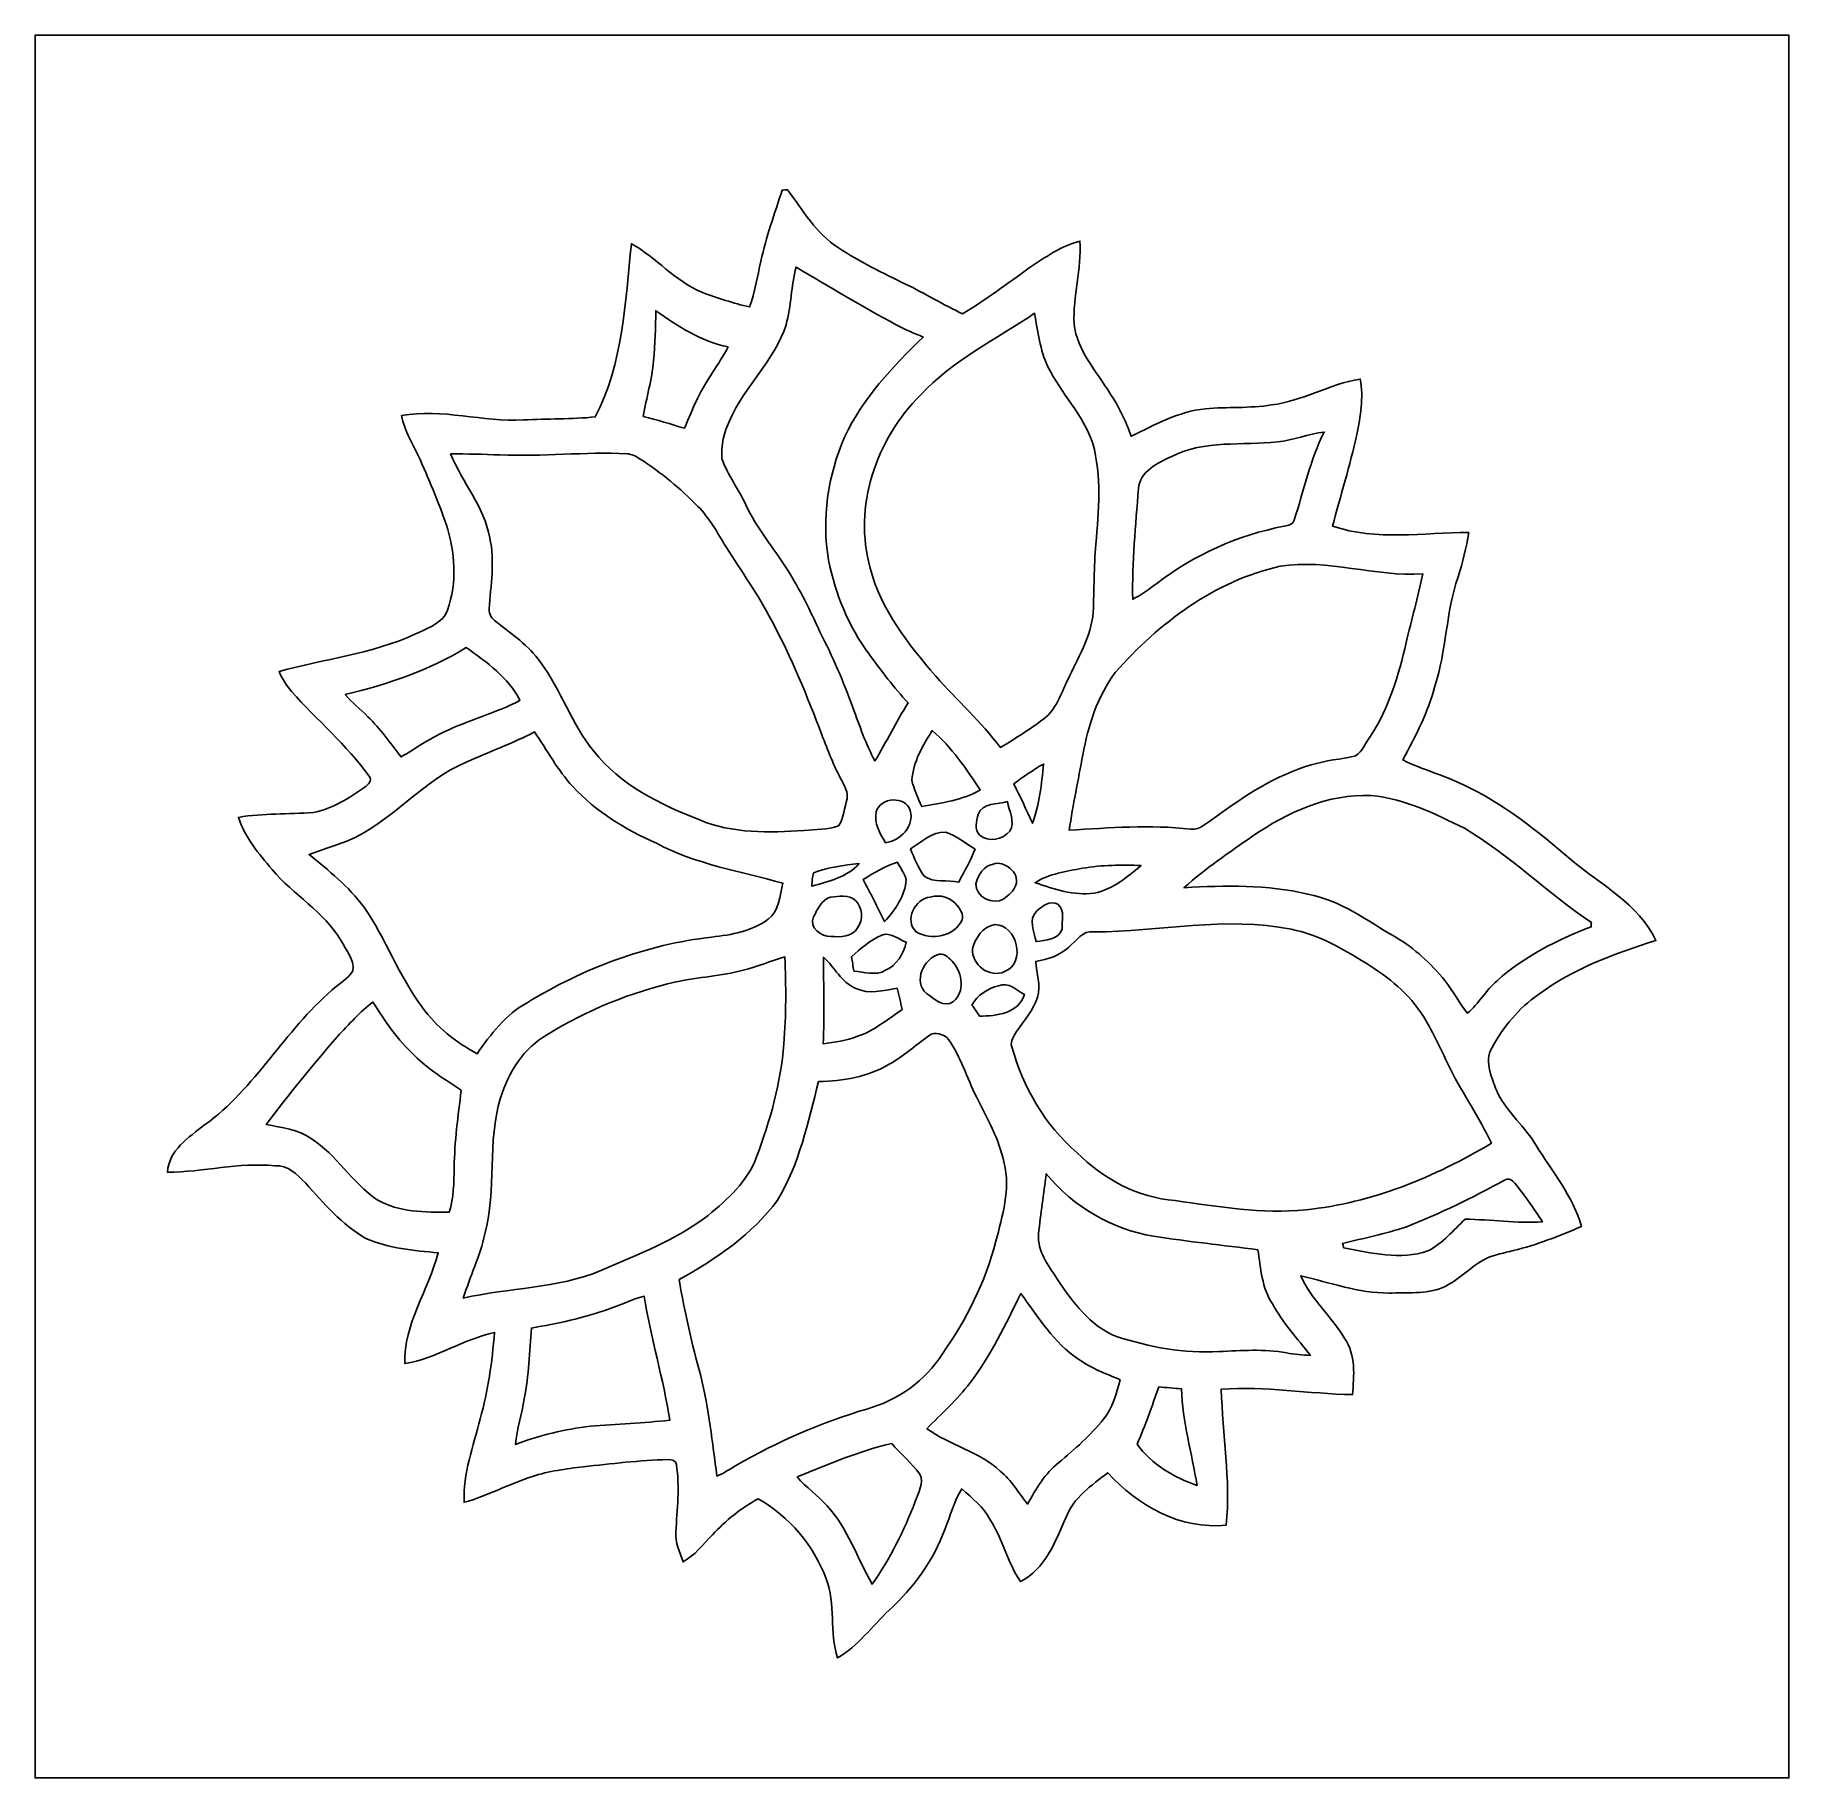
# Model space of a CAD drawing. Header units: centimetres. Extents: x -16.8 to 16.8, y -16.7 to 16.7.
import ezdxf

# ---------------------------------------------------------------- set-up
doc = ezdxf.new("R2010")
doc.units = ezdxf.units.CM
doc.header["$MEASUREMENT"] = 0
doc.layers.add('Layer 1', color=7, linetype='Continuous')

msp = doc.modelspace()

# ---------------------------------------------------------------- linework, layer by layer
at = {"layer": 'Layer 1', "color": 7}
for points, knots in [([(-16.77458, 16.66875), (-16.77458, 16.66875), (16.77458, 16.66875), (16.77458, 16.66875), (16.77458, 16.66875), (16.77458, 16.66875), (16.77458, -16.66875), (16.77458, -16.66875), (16.77458, -16.66875), (16.77458, -16.66875), (-16.77458, -16.66875), (-16.77458, -16.66875), (-16.77458, -16.66875), (-16.77458, -16.66875), (-16.77458, 16.66875), (-16.77458, 16.66875), (-16.77458, 16.66875), (-16.77458, 16.66875), (-16.77458, 16.66875), (-16.77458, 16.66875)], [0, 0, 0, 0, 0.16666667, 0.16666667, 0.16666667, 0.16666667, 0.33333333, 0.33333333, 0.33333333, 0.33333333, 0.5, 0.5, 0.5, 0.5, 0.66666667, 0.66666667, 0.66666667, 0.66666667, 1, 1, 1, 1]), ([(-2.48426, 13.70154), (-2.62996, 13.25245), (-2.78906, 12.80654), (-2.8896, 12.34405), (-2.8896, 12.34405), (-2.96086, 12.05159), (-2.99967, 11.74856), (-3.11115, 11.46739), (-3.11115, 11.46739), (-3.41912, 11.54077), (-3.72216, 11.63637), (-4.01814, 11.74891), (-4.01814, 11.74891), (-4.53178, 11.95917), (-4.88809, 12.4139), (-5.36822, 12.67742), (-5.36822, 12.67742), (-5.48605, 11.56017), (-5.52556, 10.3826), (-6.0579, 9.36519), (-6.0579, 9.36519), (-6.51439, 9.31898), (-6.97406, 9.32991), (-7.43197, 9.30804), (-7.43197, 9.30804), (-8.21408, 9.26253), (-8.98384, 9.5317), (-9.76489, 9.3913), (-9.76489, 9.3913), (-9.7095, 9.08756), (-9.53276, 8.82756), (-9.41035, 8.54886), (-9.41035, 8.54886), (-9.21808, 8.10895), (-9.02688, 7.66692), (-8.87695, 7.21042), (-8.87695, 7.21042), (-8.73443, 6.67949), (-8.6995, 6.08612), (-8.92739, 5.57389), (-8.92739, 5.57389), (-9.06639, 5.38304), (-9.30698, 5.30931), (-9.50913, 5.20665), (-9.50913, 5.20665), (-10.33286, 4.83059), (-11.24268, 4.73463), (-12.10804, 4.49474), (-12.10804, 4.49474), (-12.04666, 4.35716), (-11.9694, 4.22593), (-11.86674, 4.1148), (-11.86674, 4.1148), (-11.38449, 3.56306), (-10.81299, 3.08963), (-10.38331, 2.49273), (-10.38331, 2.49273), (-10.31663, 2.40947), (-10.40377, 2.33151), (-10.46903, 2.28494), (-10.46903, 2.28494), (-10.76466, 2.06904), (-11.09063, 1.87184), (-11.45293, 1.79564), (-11.45293, 1.79564), (-11.92989, 1.76248), (-12.41178, 1.78858), (-12.8845, 1.70462), (-12.8845, 1.70462), (-12.7635, 1.32151), (-12.49257, 1.01106), (-12.24139, 0.70556), (-12.24139, 0.70556), (-11.83393, 0.2219), (-11.24514, -0.09843), (-10.92165, -0.65511), (-10.92165, -0.65511), (-10.82957, -0.83679), (-10.65989, -1.01036), (-10.69446, -1.22943), (-10.69446, -1.22943), (-10.79535, -1.38571), (-10.96398, -1.47814), (-11.09733, -1.60338), (-11.09733, -1.60338), (-12.00044, -2.37349), (-12.55889, -3.48156), (-13.53114, -4.17759), (-13.53114, -4.17759), (-13.83101, -4.41466), (-14.21836, -4.66055), (-14.24234, -5.08353), (-14.24234, -5.08353), (-13.55443, -5.08212), (-12.87886, -4.88809), (-12.18847, -4.96076), (-12.18847, -4.96076), (-11.938, -4.93324), (-11.76479, -5.13151), (-11.60251, -5.28743), (-11.60251, -5.28743), (-11.25326, -5.67725), (-10.90613, -6.08718), (-10.44504, -6.34894), (-10.44504, -6.34894), (-10.01113, -6.54015), (-9.52994, -6.58424), (-9.06286, -6.62376), (-9.06286, -6.62376), (-9.24454, -7.33813), (-9.73067, -7.98195), (-9.70033, -8.7443), (-9.70033, -8.7443), (-9.09532, -8.64411), (-8.58132, -8.27617), (-7.98618, -8.14846), (-7.98618, -8.14846), (-8.03204, -8.70514), (-8.10613, -9.26218), (-8.26029, -9.80052), (-8.26029, -9.80052), (-8.39188, -10.32404), (-8.58908, -10.84651), (-8.56791, -11.39543), (-8.56791, -11.39543), (-8.11495, -11.27866), (-7.70714, -11.03877), (-7.26052, -10.90436), (-7.26052, -10.90436), (-6.94831, -10.79606), (-6.61776, -10.76007), (-6.29214, -10.71527), (-6.29214, -10.71527), (-5.74957, -10.6613), (-5.20771, -10.59039), (-4.66196, -10.58016), (-4.66196, -10.58016), (-4.59846, -10.58051), (-4.51556, -10.59921), (-4.50603, -10.67506), (-4.50603, -10.67506), (-4.44218, -11.10192), (-4.49121, -11.53442), (-4.51873, -11.96234), (-4.51873, -11.96234), (-4.53249, -12.16378), (-4.44359, -12.35181), (-4.38009, -12.53843), (-4.38009, -12.53843), (-4.15466, -12.41284), (-3.99697, -12.20117), (-3.81847, -12.02126), (-3.81847, -12.02126), (-3.56729, -11.74503), (-3.27166, -11.51043), (-2.94464, -11.33052), (-2.94464, -11.33052), (-2.34774, -11.66777), (-1.88242, -12.21811), (-1.64042, -12.85875), (-1.64042, -12.85875), (-1.44992, -13.34382), (-1.58997, -13.88181), (-1.42346, -14.37358), (-1.42346, -14.37358), (-1.03117, -14.14886), (-0.76518, -13.76398), (-0.43744, -13.462), (-0.43744, -13.462), (0.02646, -13.03479), (0.4124, -12.51056), (0.62689, -11.91436), (0.62689, -11.91436), (0.7366, -11.65719), (0.79869, -11.37708), (0.95321, -11.14072), (0.95321, -11.14072), (1.15111, -11.31993), (1.36984, -11.48962), (1.49472, -11.73198), (1.49472, -11.73198), (1.73708, -12.10239), (1.82598, -12.54654), (2.0761, -12.91343), (2.0761, -12.91343), (2.5467, -12.67213), (2.74249, -12.1479), (2.94287, -11.69317), (2.94287, -11.69317), (3.08469, -11.31006), (3.43394, -11.06946), (3.74579, -10.83204), (3.74579, -10.83204), (4.32082, -11.45469), (5.13256, -11.932), (6.01063, -11.83146), (6.01063, -11.83146), (6.09671, -10.96398), (5.94184, -10.09897), (5.91573, -9.2329), (5.91573, -9.2329), (6.75675, -9.16869), (7.58931, -9.32286), (8.42786, -9.33662), (8.42786, -9.33662), (8.45326, -8.97784), (8.49559, -8.5785), (8.27793, -8.26841), (8.27793, -8.26841), (8.03275, -7.84331), (7.63446, -7.51699), (7.43797, -7.06367), (7.43797, -7.06367), (7.99289, -7.19279), (8.54216, -7.39669), (9.11895, -7.39422), (9.11895, -7.39422), (9.46326, -7.38752), (9.82239, -7.41468), (10.15153, -7.29051), (10.15153, -7.29051), (10.46551, -7.15574), (10.68458, -6.87352), (10.99291, -6.72924), (10.99291, -6.72924), (11.15307, -6.65057), (11.33263, -6.62834), (11.50338, -6.58142), (11.50338, -6.58142), (11.95246, -6.47488), (12.38215, -6.30167), (12.80583, -6.12105), (12.80583, -6.12105), (12.64179, -5.54284), (12.24986, -5.0733), (11.93871, -4.57059), (11.93871, -4.57059), (11.7281, -4.21393), (11.3979, -3.94441), (11.20422, -3.57787), (11.20422, -3.57787), (11.10368, -3.3087), (10.93117, -2.9785), (11.09557, -2.6991), (11.09557, -2.6991), (11.31111, -2.30046), (11.61133, -1.94486), (11.9821, -1.6824), (11.9821, -1.6824), (12.65026, -1.18322), (13.44612, -0.90346), (14.23106, -0.64805), (14.23106, -0.64805), (13.90156, 0.05539), (13.17343, 0.41381), (12.60687, 0.89535), (12.60687, 0.89535), (11.97363, 1.44074), (11.31006, 1.9685), (10.54982, 2.32657), (10.54982, 2.32657), (10.17341, 2.51178), (9.76454, 2.61796), (9.38883, 2.80353), (9.38883, 2.80353), (9.63189, 3.25614), (9.87107, 3.7151), (10.00337, 4.21499), (10.00337, 4.21499), (10.22279, 4.89691), (10.21433, 5.62892), (10.44469, 6.30802), (10.44469, 6.30802), (10.53536, 6.58354), (10.60626, 6.86611), (10.65107, 7.15292), (10.65107, 7.15292), (9.78217, 7.15327), (8.88894, 6.991), (8.0451, 7.27569), (8.0451, 7.27569), (8.19714, 7.85989), (8.38129, 8.43597), (8.50653, 9.02688), (8.50653, 9.02688), (8.58167, 9.37401), (8.64059, 9.73384), (8.57321, 10.08768), (8.57321, 10.08768), (7.98583, 9.99666), (7.46972, 9.66646), (6.87846, 9.5952), (6.87846, 9.5952), (6.45901, 9.52571), (6.03285, 9.55781), (5.61128, 9.52077), (5.61128, 9.52077), (5.09905, 9.46856), (4.64608, 9.21738), (4.19312, 8.99372), (4.19312, 8.99372), (4.0894, 9.28299), (3.96099, 9.56451), (3.78707, 9.81851), (3.78707, 9.81851), (3.52707, 10.2362), (3.15842, 10.63202), (3.10056, 11.14108), (3.10056, 11.14108), (3.07693, 11.67412), (3.24626, 12.19447), (3.21169, 12.72822), (3.21169, 12.72822), (2.85503, 12.6365), (2.54776, 12.41637), (2.24402, 12.21775), (2.24402, 12.21775), (1.82492, 11.91507), (1.41146, 11.60321), (0.96802, 11.33616), (0.96802, 11.33616), (0.59655, 11.51149), (0.24659, 11.7281), (-0.12383, 11.9059), (-0.12383, 11.9059), (-0.56162, 12.11651), (-0.99801, 12.33417), (-1.40617, 12.59875), (-1.40617, 12.59875), (-1.82809, 12.8711), (-2.09056, 13.31242), (-2.37843, 13.71), (-2.37843, 13.71), (-2.40489, 13.70789), (-2.4578, 13.70365), (-2.48426, 13.70154)], [0, 0, 0, 0, 0.01176471, 0.01176471, 0.01176471, 0.01176471, 0.02352941, 0.02352941, 0.02352941, 0.02352941, 0.03529412, 0.03529412, 0.03529412, 0.03529412, 0.04705882, 0.04705882, 0.04705882, 0.04705882, 0.05882353, 0.05882353, 0.05882353, 0.05882353, 0.07058824, 0.07058824, 0.07058824, 0.07058824, 0.08235294, 0.08235294, 0.08235294, 0.08235294, 0.09411765, 0.09411765, 0.09411765, 0.09411765, 0.10588235, 0.10588235, 0.10588235, 0.10588235, 0.11764706, 0.11764706, 0.11764706, 0.11764706, 0.12941176, 0.12941176, 0.12941176, 0.12941176, 0.14117647, 0.14117647, 0.14117647, 0.14117647, 0.15294118, 0.15294118, 0.15294118, 0.15294118, 0.16470588, 0.16470588, 0.16470588, 0.16470588, 0.17647059, 0.17647059, 0.17647059, 0.17647059, 0.18823529, 0.18823529, 0.18823529, 0.18823529, 0.2, 0.2, 0.2, 0.2, 0.21176471, 0.21176471, 0.21176471, 0.21176471, 0.22352941, 0.22352941, 0.22352941, 0.22352941, 0.23529412, 0.23529412, 0.23529412, 0.23529412, 0.24705882, 0.24705882, 0.24705882, 0.24705882, 0.25882353, 0.25882353, 0.25882353, 0.25882353, 0.27058824, 0.27058824, 0.27058824, 0.27058824, 0.28235294, 0.28235294, 0.28235294, 0.28235294, 0.29411765, 0.29411765, 0.29411765, 0.29411765, 0.30588235, 0.30588235, 0.30588235, 0.30588235, 0.31764706, 0.31764706, 0.31764706, 0.31764706, 0.32941176, 0.32941176, 0.32941176, 0.32941176, 0.34117647, 0.34117647, 0.34117647, 0.34117647, 0.35294118, 0.35294118, 0.35294118, 0.35294118, 0.36470588, 0.36470588, 0.36470588, 0.36470588, 0.37647059, 0.37647059, 0.37647059, 0.37647059, 0.38823529, 0.38823529, 0.38823529, 0.38823529, 0.4, 0.4, 0.4, 0.4, 0.41176471, 0.41176471, 0.41176471, 0.41176471, 0.42352941, 0.42352941, 0.42352941, 0.42352941, 0.43529412, 0.43529412, 0.43529412, 0.43529412, 0.44705882, 0.44705882, 0.44705882, 0.44705882, 0.45882353, 0.45882353, 0.45882353, 0.45882353, 0.47058824, 0.47058824, 0.47058824, 0.47058824, 0.48235294, 0.48235294, 0.48235294, 0.48235294, 0.49411765, 0.49411765, 0.49411765, 0.49411765, 0.50588235, 0.50588235, 0.50588235, 0.50588235, 0.51764706, 0.51764706, 0.51764706, 0.51764706, 0.52941176, 0.52941176, 0.52941176, 0.52941176, 0.54117647, 0.54117647, 0.54117647, 0.54117647, 0.55294118, 0.55294118, 0.55294118, 0.55294118, 0.56470588, 0.56470588, 0.56470588, 0.56470588, 0.57647059, 0.57647059, 0.57647059, 0.57647059, 0.58823529, 0.58823529, 0.58823529, 0.58823529, 0.6, 0.6, 0.6, 0.6, 0.61176471, 0.61176471, 0.61176471, 0.61176471, 0.62352941, 0.62352941, 0.62352941, 0.62352941, 0.63529412, 0.63529412, 0.63529412, 0.63529412, 0.64705882, 0.64705882, 0.64705882, 0.64705882, 0.65882353, 0.65882353, 0.65882353, 0.65882353, 0.67058824, 0.67058824, 0.67058824, 0.67058824, 0.68235294, 0.68235294, 0.68235294, 0.68235294, 0.69411765, 0.69411765, 0.69411765, 0.69411765, 0.70588235, 0.70588235, 0.70588235, 0.70588235, 0.71764706, 0.71764706, 0.71764706, 0.71764706, 0.72941176, 0.72941176, 0.72941176, 0.72941176, 0.74117647, 0.74117647, 0.74117647, 0.74117647, 0.75294118, 0.75294118, 0.75294118, 0.75294118, 0.76470588, 0.76470588, 0.76470588, 0.76470588, 0.77647059, 0.77647059, 0.77647059, 0.77647059, 0.78823529, 0.78823529, 0.78823529, 0.78823529, 0.8, 0.8, 0.8, 0.8, 0.81176471, 0.81176471, 0.81176471, 0.81176471, 0.82352941, 0.82352941, 0.82352941, 0.82352941, 0.83529412, 0.83529412, 0.83529412, 0.83529412, 0.84705882, 0.84705882, 0.84705882, 0.84705882, 0.85882353, 0.85882353, 0.85882353, 0.85882353, 0.87058824, 0.87058824, 0.87058824, 0.87058824, 0.88235294, 0.88235294, 0.88235294, 0.88235294, 0.89411765, 0.89411765, 0.89411765, 0.89411765, 0.90588235, 0.90588235, 0.90588235, 0.90588235, 0.91764706, 0.91764706, 0.91764706, 0.91764706, 0.92941176, 0.92941176, 0.92941176, 0.92941176, 0.94117647, 0.94117647, 0.94117647, 0.94117647, 0.95294118, 0.95294118, 0.95294118, 0.95294118, 0.96470588, 0.96470588, 0.96470588, 0.96470588, 0.97647059, 0.97647059, 0.97647059, 0.97647059, 1, 1, 1, 1]), ([(-2.2165, 12.23186), (-1.58433, 11.85545), (-0.9525, 11.47762), (-0.30515, 11.12732), (-0.30515, 11.12732), (-0.13794, 11.03665), (0.03775, 10.96328), (0.21414, 10.89307), (0.21414, 10.89307), (-0.3683, 10.32686), (-0.94227, 9.72326), (-1.28834, 8.97855), (-1.28834, 8.97855), (-1.61078, 8.24477), (-1.73179, 7.41786), (-1.59561, 6.62552), (-1.59561, 6.62552), (-1.46544, 5.98135), (-1.21497, 5.35376), (-0.82021, 4.82494), (-0.82021, 4.82494), (-0.58561, 4.50391), (-0.34325, 4.18747), (-0.07479, 3.89396), (-0.07479, 3.89396), (-0.30268, 3.53342), (-0.48895, 3.14889), (-0.70944, 2.78448), (-0.70944, 2.78448), (-0.883, 3.10974), (-1.00365, 3.45899), (-1.13171, 3.80365), (-1.13171, 3.80365), (-1.30775, 4.30107), (-1.52224, 4.78473), (-1.76001, 5.25568), (-1.76001, 5.25568), (-1.94804, 5.65926), (-2.14101, 6.06249), (-2.38301, 6.43714), (-2.38301, 6.43714), (-2.64407, 6.85624), (-2.97286, 7.23371), (-3.17853, 7.68632), (-3.17853, 7.68632), (-3.31752, 7.98583), (-3.5246, 8.25077), (-3.63573, 8.56262), (-3.63573, 8.56262), (-3.65725, 8.81944), (-3.60045, 9.07486), (-3.48368, 9.30275), (-3.48368, 9.30275), (-3.20569, 9.95786), (-2.62925, 10.44081), (-2.40947, 11.12555), (-2.40947, 11.12555), (-2.30752, 11.4868), (-2.31352, 11.86921), (-2.2165, 12.23186)], [0, 0, 0, 0, 0.0625, 0.0625, 0.0625, 0.0625, 0.125, 0.125, 0.125, 0.125, 0.1875, 0.1875, 0.1875, 0.1875, 0.25, 0.25, 0.25, 0.25, 0.3125, 0.3125, 0.3125, 0.3125, 0.375, 0.375, 0.375, 0.375, 0.4375, 0.4375, 0.4375, 0.4375, 0.5, 0.5, 0.5, 0.5, 0.5625, 0.5625, 0.5625, 0.5625, 0.625, 0.625, 0.625, 0.625, 0.6875, 0.6875, 0.6875, 0.6875, 0.75, 0.75, 0.75, 0.75, 0.8125, 0.8125, 0.8125, 0.8125, 0.875, 0.875, 0.875, 0.875, 1, 1, 1, 1]), ([(-4.90044, 11.39719), (-4.47993, 11.09416), (-4.03366, 10.80982), (-3.51719, 10.70363), (-3.51719, 10.70363), (-3.69394, 10.36355), (-3.93806, 10.06228), (-4.10386, 9.7155), (-4.10386, 9.7155), (-4.1977, 9.53064), (-4.26861, 9.33591), (-4.35434, 9.14717), (-4.35434, 9.14717), (-4.61469, 9.23078), (-4.87715, 9.30839), (-5.14244, 9.37507), (-5.14244, 9.37507), (-5.07894, 9.73067), (-4.97628, 10.07921), (-4.94312, 10.44011), (-4.94312, 10.44011), (-4.91984, 10.75866), (-4.90396, 11.07757), (-4.90044, 11.39719)], [0, 0, 0, 0, 0.14285714, 0.14285714, 0.14285714, 0.14285714, 0.28571429, 0.28571429, 0.28571429, 0.28571429, 0.42857143, 0.42857143, 0.42857143, 0.42857143, 0.57142857, 0.57142857, 0.57142857, 0.57142857, 0.71428571, 0.71428571, 0.71428571, 0.71428571, 1, 1, 1, 1]), ([(0.16439, 9.78359), (0.77752, 10.44998), (1.60408, 10.85039), (2.34632, 11.34745), (2.34632, 11.34745), (2.40101, 11.00067), (2.45039, 10.64754), (2.59856, 10.3251), (2.59856, 10.3251), (2.8508, 9.81639), (3.27448, 9.40364), (3.45863, 8.85931), (3.45863, 8.85931), (3.62973, 8.23031), (3.57293, 7.57167), (3.51861, 6.93032), (3.51861, 6.93032), (3.47592, 6.49746), (3.4858, 6.06213), (3.46675, 5.62786), (3.46675, 5.62786), (3.42653, 5.15479), (3.16653, 4.74874), (2.97603, 4.32576), (2.97603, 4.32576), (2.84304, 4.06788), (2.76225, 3.76626), (2.51777, 3.58563), (2.51777, 3.58563), (2.25037, 3.39266), (1.97661, 3.20816), (1.69192, 3.04165), (1.69192, 3.04165), (1.31868, 3.5306), (0.86254, 3.94617), (0.45332, 4.40372), (0.45332, 4.40372), (-0.06597, 5.01968), (-0.59972, 5.67302), (-0.79728, 6.47136), (-0.79728, 6.47136), (-1.13136, 7.64575), (-0.68756, 8.94151), (0.16439, 9.78359)], [0, 0, 0, 0, 0.08333333, 0.08333333, 0.08333333, 0.08333333, 0.16666667, 0.16666667, 0.16666667, 0.16666667, 0.25, 0.25, 0.25, 0.25, 0.33333333, 0.33333333, 0.33333333, 0.33333333, 0.41666667, 0.41666667, 0.41666667, 0.41666667, 0.5, 0.5, 0.5, 0.5, 0.58333333, 0.58333333, 0.58333333, 0.58333333, 0.66666667, 0.66666667, 0.66666667, 0.66666667, 0.75, 0.75, 0.75, 0.75, 0.83333333, 0.83333333, 0.83333333, 0.83333333, 1, 1, 1, 1]), ([(6.99135, 8.88718), (7.29509, 8.92069), (7.58155, 9.03922), (7.88458, 9.07521), (7.88458, 9.07521), (7.61859, 8.54216), (7.493, 7.95655), (7.31202, 7.39246), (7.31202, 7.39246), (7.29121, 7.30638), (7.19314, 7.29227), (7.12117, 7.27322), (7.12117, 7.27322), (6.23711, 7.11024), (5.39856, 6.72394), (4.68348, 6.18137), (4.68348, 6.18137), (4.53461, 6.07272), (4.39032, 5.95559), (4.22275, 5.87692), (4.22275, 5.87692), (4.20793, 6.58424), (4.27637, 7.2898), (4.33282, 7.99394), (4.33282, 7.99394), (4.3561, 8.32591), (4.70464, 8.48395), (4.97029, 8.6106), (4.97029, 8.6106), (5.59647, 8.92986), (6.31754, 8.81204), (6.99135, 8.88718)], [0, 0, 0, 0, 0.11111111, 0.11111111, 0.11111111, 0.11111111, 0.22222222, 0.22222222, 0.22222222, 0.22222222, 0.33333333, 0.33333333, 0.33333333, 0.33333333, 0.44444444, 0.44444444, 0.44444444, 0.44444444, 0.55555556, 0.55555556, 0.55555556, 0.55555556, 0.66666667, 0.66666667, 0.66666667, 0.66666667, 0.77777778, 0.77777778, 0.77777778, 0.77777778, 1, 1, 1, 1]), ([(-8.82756, 8.65646), (-8.51288, 8.65787), (-8.1982, 8.65152), (-7.88353, 8.63776), (-7.88353, 8.63776), (-7.07178, 8.60354), (-6.26075, 8.70091), (-5.44901, 8.65893), (-5.44901, 8.65893), (-5.35728, 8.65505), (-5.27544, 8.60848), (-5.20065, 8.55909), (-5.20065, 8.55909), (-4.79884, 8.30086), (-4.42983, 7.99289), (-4.09434, 7.65316), (-4.09434, 7.65316), (-3.87385, 7.42844), (-3.72392, 7.14869), (-3.55953, 6.8834), (-3.55953, 6.8834), (-3.26743, 6.41032), (-2.9337, 5.96124), (-2.68358, 5.46312), (-2.68358, 5.46312), (-2.30505, 4.76462), (-2.00801, 4.02661), (-1.72438, 3.28577), (-1.72438, 3.28577), (-1.61219, 2.98274), (-1.4919, 2.68217), (-1.33879, 2.39713), (-1.33879, 2.39713), (-1.29011, 2.29235), (-1.21708, 2.18193), (-1.24319, 2.06093), (-1.24319, 2.06093), (-1.28905, 1.88842), (-1.30669, 1.69827), (-1.403, 1.5434), (-1.403, 1.5434), (-1.61184, 1.46403), (-1.84503, 1.48026), (-2.0634, 1.45486), (-2.0634, 1.45486), (-2.73156, 1.40547), (-3.43076, 1.39665), (-4.06153, 1.65523), (-4.06153, 1.65523), (-4.81118, 1.95509), (-5.58835, 2.31951), (-6.09071, 2.97709), (-6.09071, 2.97709), (-6.51087, 3.49215), (-6.71689, 4.14055), (-7.10671, 4.67536), (-7.10671, 4.67536), (-7.33637, 4.98757), (-7.65281, 5.21864), (-7.95831, 5.45042), (-7.95831, 5.45042), (-8.03416, 5.50651), (-8.09943, 5.59118), (-8.08708, 5.69066), (-8.08708, 5.69066), (-8.06344, 6.14327), (-7.97207, 6.60506), (-8.07755, 7.05344), (-8.07755, 7.05344), (-8.18339, 7.64822), (-8.60213, 8.11001), (-8.82756, 8.65646)], [0, 0, 0, 0, 0.05263158, 0.05263158, 0.05263158, 0.05263158, 0.10526316, 0.10526316, 0.10526316, 0.10526316, 0.15789474, 0.15789474, 0.15789474, 0.15789474, 0.21052632, 0.21052632, 0.21052632, 0.21052632, 0.26315789, 0.26315789, 0.26315789, 0.26315789, 0.31578947, 0.31578947, 0.31578947, 0.31578947, 0.36842105, 0.36842105, 0.36842105, 0.36842105, 0.42105263, 0.42105263, 0.42105263, 0.42105263, 0.47368421, 0.47368421, 0.47368421, 0.47368421, 0.52631579, 0.52631579, 0.52631579, 0.52631579, 0.57894737, 0.57894737, 0.57894737, 0.57894737, 0.63157895, 0.63157895, 0.63157895, 0.63157895, 0.68421053, 0.68421053, 0.68421053, 0.68421053, 0.73684211, 0.73684211, 0.73684211, 0.73684211, 0.78947368, 0.78947368, 0.78947368, 0.78947368, 0.84210526, 0.84210526, 0.84210526, 0.84210526, 0.89473684, 0.89473684, 0.89473684, 0.89473684, 1, 1, 1, 1]), ([(7.04109, 6.50699), (7.95867, 6.65868), (8.85472, 6.30132), (9.77371, 6.36058), (9.77371, 6.36058), (9.67705, 5.92067), (9.55569, 5.48675), (9.45303, 5.04825), (9.45303, 5.04825), (9.30981, 4.42524), (9.12671, 3.79836), (8.77006, 3.26108), (8.77006, 3.26108), (8.67551, 3.13831), (8.62471, 2.96298), (8.48289, 2.8829), (8.48289, 2.8829), (8.20244, 2.81376), (7.91034, 2.79576), (7.63411, 2.70757), (7.63411, 2.70757), (6.95889, 2.51178), (6.36446, 2.12125), (5.80531, 1.70639), (5.80531, 1.70639), (5.65573, 1.62172), (5.51886, 1.45979), (5.33118, 1.4792), (5.33118, 1.4792), (4.55718, 1.56916), (3.78037, 1.5046), (3.00637, 1.46085), (3.00637, 1.46085), (3.08116, 1.94275), (3.17782, 2.42111), (3.26778, 2.90019), (3.26778, 2.90019), (3.37114, 3.45793), (3.5433, 4.01743), (3.88761, 4.47604), (3.88761, 4.47604), (4.72475, 5.41972), (5.78802, 6.23076), (7.04109, 6.50699)], [0, 0, 0, 0, 0.08333333, 0.08333333, 0.08333333, 0.08333333, 0.16666667, 0.16666667, 0.16666667, 0.16666667, 0.25, 0.25, 0.25, 0.25, 0.33333333, 0.33333333, 0.33333333, 0.33333333, 0.41666667, 0.41666667, 0.41666667, 0.41666667, 0.5, 0.5, 0.5, 0.5, 0.58333333, 0.58333333, 0.58333333, 0.58333333, 0.66666667, 0.66666667, 0.66666667, 0.66666667, 0.75, 0.75, 0.75, 0.75, 0.83333333, 0.83333333, 0.83333333, 0.83333333, 1, 1, 1, 1]), ([(-10.84051, 4.05377), (-10.03582, 4.25309), (-9.23431, 4.50991), (-8.5277, 4.95371), (-8.5277, 4.95371), (-8.13823, 4.67219), (-7.71666, 4.38468), (-7.50006, 3.94123), (-7.50006, 3.94123), (-7.96396, 3.69958), (-8.47654, 3.56905), (-8.94609, 3.33869), (-8.94609, 3.33869), (-9.23749, 3.20781), (-9.50136, 3.02613), (-9.77336, 2.86032), (-9.77336, 2.86032), (-9.97797, 3.12279), (-10.16917, 3.39901), (-10.40941, 3.63114), (-10.40941, 3.63114), (-10.55088, 3.77437), (-10.71139, 3.89855), (-10.84051, 4.05377)], [0, 0, 0, 0, 0.14285714, 0.14285714, 0.14285714, 0.14285714, 0.28571429, 0.28571429, 0.28571429, 0.28571429, 0.42857143, 0.42857143, 0.42857143, 0.42857143, 0.57142857, 0.57142857, 0.57142857, 0.57142857, 0.71428571, 0.71428571, 0.71428571, 0.71428571, 1, 1, 1, 1]), ([(0.38841, 3.36444), (0.75882, 3.04553), (1.03928, 2.63701), (1.30563, 2.23061), (1.30563, 2.23061), (0.96802, 2.02812), (0.5648, 1.98649), (0.18521, 1.91276), (0.18521, 1.91276), (0.10936, 2.07574), (0.03669, 2.24261), (-0.00423, 2.41759), (-0.00423, 2.41759), (0.02646, 2.76366), (0.20249, 3.07834), (0.38841, 3.36444)], [0, 0, 0, 0, 0.2, 0.2, 0.2, 0.2, 0.4, 0.4, 0.4, 0.4, 0.6, 0.6, 0.6, 0.6, 1, 1, 1, 1]), ([(-8.51711, 2.76507), (-8.08496, 2.95804), (-7.64046, 3.1242), (-7.21819, 3.33939), (-7.21819, 3.33939), (-6.98077, 2.98803), (-6.77968, 2.60738), (-6.48864, 2.29517), (-6.48864, 2.29517), (-6.04802, 1.81645), (-5.48111, 1.47073), (-4.88915, 1.21003), (-4.88915, 1.21003), (-4.13561, 0.80927), (-3.28295, 0.66993), (-2.46803, 0.44662), (-2.46803, 0.44662), (-2.53788, 0.21272), (-2.53365, -0.09031), (-2.75131, -0.24518), (-2.75131, -0.24518), (-3.06458, -0.46849), (-3.45228, -0.54363), (-3.82729, -0.58526), (-3.82729, -0.58526), (-5.08176, -0.72778), (-6.29073, -1.18357), (-7.36424, -1.8415), (-7.36424, -1.8415), (-7.7724, -2.06728), (-8.05744, -2.44475), (-8.32026, -2.81869), (-8.32026, -2.81869), (-8.72349, -2.59503), (-9.10131, -2.30505), (-9.36837, -1.9244), (-9.36837, -1.9244), (-9.81463, -1.32962), (-10.0644, -0.61736), (-10.48561, -0.00706), (-10.48561, -0.00706), (-10.77595, 0.38312), (-11.16118, 0.68721), (-11.53336, 0.99448), (-11.53336, 0.99448), (-11.29594, 1.08973), (-11.049, 1.15711), (-10.81052, 1.24954), (-10.81052, 1.24954), (-9.95186, 1.60655), (-9.37436, 2.40594), (-8.51711, 2.76507)], [0, 0, 0, 0, 0.07142857, 0.07142857, 0.07142857, 0.07142857, 0.14285714, 0.14285714, 0.14285714, 0.14285714, 0.21428571, 0.21428571, 0.21428571, 0.21428571, 0.28571429, 0.28571429, 0.28571429, 0.28571429, 0.35714286, 0.35714286, 0.35714286, 0.35714286, 0.42857143, 0.42857143, 0.42857143, 0.42857143, 0.5, 0.5, 0.5, 0.5, 0.57142857, 0.57142857, 0.57142857, 0.57142857, 0.64285714, 0.64285714, 0.64285714, 0.64285714, 0.71428571, 0.71428571, 0.71428571, 0.71428571, 0.78571429, 0.78571429, 0.78571429, 0.78571429, 0.85714286, 0.85714286, 0.85714286, 0.85714286, 1, 1, 1, 1]), ([(1.94663, 2.34562), (2.12972, 2.48109), (2.31563, 2.61408), (2.51636, 2.72344), (2.51636, 2.72344), (2.47897, 2.34174), (2.43981, 1.95474), (2.30293, 1.59314), (2.30293, 1.59314), (2.19004, 1.84679), (2.07292, 2.09832), (1.94663, 2.34562)], [0, 0, 0, 0, 0.25, 0.25, 0.25, 0.25, 0.5, 0.5, 0.5, 0.5, 1, 1, 1, 1]), ([(-0.68263, 1.81222), (-0.60325, 2.09409), (-0.12171, 2.12478), (-0.03387, 1.83515), (-0.03387, 1.83515), (0.04833, 1.53635), (-0.2219, 1.25518), (-0.50765, 1.22026), (-0.50765, 1.22026), (-0.61278, 1.39912), (-0.73554, 1.59597), (-0.68263, 1.81222)], [0, 0, 0, 0, 0.25, 0.25, 0.25, 0.25, 0.5, 0.5, 0.5, 0.5, 1, 1, 1, 1]), ([(6.51792, 1.34902), (7.18502, 1.79917), (7.95831, 2.16253), (8.78276, 2.12161), (8.78276, 2.12161), (9.41952, 2.0641), (10.0016, 1.77694), (10.56569, 1.49754), (10.56569, 1.49754), (11.43741, 0.98108), (12.15849, 0.25859), (12.99492, -0.30868), (12.99492, -0.30868), (12.99457, -0.32879), (12.99422, -0.36936), (12.99422, -0.38982), (12.99422, -0.38982), (12.34299, -0.63183), (11.71399, -0.95673), (11.19223, -1.42028), (11.19223, -1.42028), (10.97739, -1.60373), (10.84016, -1.85879), (10.62743, -2.04294), (10.62743, -2.04294), (10.46304, -1.84714), (10.34944, -1.61466), (10.19281, -1.41323), (10.19281, -1.41323), (9.92434, -1.09255), (9.61707, -0.79975), (9.25371, -0.58879), (9.25371, -0.58879), (8.71326, -0.27905), (8.19926, 0.12277), (7.57061, 0.23424), (7.57061, 0.23424), (6.79485, 0.42686), (5.99369, 0.40217), (5.20277, 0.36019), (5.20277, 0.36019), (5.61093, 0.72637), (6.0706, 1.03329), (6.51792, 1.34902)], [0, 0, 0, 0, 0.08333333, 0.08333333, 0.08333333, 0.08333333, 0.16666667, 0.16666667, 0.16666667, 0.16666667, 0.25, 0.25, 0.25, 0.25, 0.33333333, 0.33333333, 0.33333333, 0.33333333, 0.41666667, 0.41666667, 0.41666667, 0.41666667, 0.5, 0.5, 0.5, 0.5, 0.58333333, 0.58333333, 0.58333333, 0.58333333, 0.66666667, 0.66666667, 0.66666667, 0.66666667, 0.75, 0.75, 0.75, 0.75, 0.83333333, 0.83333333, 0.83333333, 0.83333333, 1, 1, 1, 1]), ([(1.26788, 1.76177), (1.33809, 1.9939), (1.64747, 1.94733), (1.82774, 2.00836), (1.82774, 2.00836), (1.85632, 1.82492), (1.97908, 1.62066), (1.87184, 1.44392), (1.87184, 1.44392), (1.74166, 1.28023), (1.45627, 1.21603), (1.29469, 1.3656), (1.29469, 1.3656), (1.18674, 1.46826), (1.23014, 1.63513), (1.26788, 1.76177)], [0, 0, 0, 0, 0.2, 0.2, 0.2, 0.2, 0.4, 0.4, 0.4, 0.4, 0.6, 0.6, 0.6, 0.6, 1, 1, 1, 1]), ([(-0.0314, 1.10031), (0.17992, 1.22943), (0.37712, 1.43545), (0.64558, 1.42169), (0.64558, 1.42169), (0.85161, 1.34973), (1.02482, 1.21426), (1.20615, 1.09643), (1.20615, 1.09643), (1.12077, 0.87842), (1.00259, 0.67592), (0.89676, 0.46778), (0.89676, 0.46778), (0.68121, 0.5147), (0.41628, 0.44521), (0.23107, 0.58208), (0.23107, 0.58208), (0.11783, 0.73942), (0.04551, 0.92287), (-0.0314, 1.10031)], [0, 0, 0, 0, 0.16666667, 0.16666667, 0.16666667, 0.16666667, 0.33333333, 0.33333333, 0.33333333, 0.33333333, 0.5, 0.5, 0.5, 0.5, 0.66666667, 0.66666667, 0.66666667, 0.66666667, 1, 1, 1, 1]), ([(-1.88207, 0.64347), (-1.60443, 0.75071), (-1.30598, 0.7874), (-1.01212, 0.82091), (-1.01212, 0.82091), (-1.23754, 0.55809), (-1.59738, 0.48507), (-1.91453, 0.38806), (-1.91453, 0.38806), (-1.91064, 0.47378), (-1.9117, 0.56198), (-1.88207, 0.64347)], [0, 0, 0, 0, 0.25, 0.25, 0.25, 0.25, 0.5, 0.5, 0.5, 0.5, 1, 1, 1, 1]), ([(-0.93663, 0.51611), (-0.72708, 0.64488), (-0.51329, 0.77188), (-0.27728, 0.84631), (-0.27728, 0.84631), (-0.2219, 0.73695), (-0.14429, 0.63606), (-0.11148, 0.51682), (-0.11148, 0.51682), (-0.13229, 0.20355), (-0.31962, -0.06562), (-0.5274, -0.28787), (-0.5274, -0.28787), (-0.65934, -0.01764), (-0.79022, 0.25329), (-0.93663, 0.51611)], [0, 0, 0, 0, 0.2, 0.2, 0.2, 0.2, 0.4, 0.4, 0.4, 0.4, 0.6, 0.6, 0.6, 0.6, 1, 1, 1, 1]), ([(1.54975, 0.8128), (1.76107, 0.88653), (2.0701, 0.64876), (1.9872, 0.41063), (1.9872, 0.41063), (1.94769, 0.29704), (1.85244, 0.21343), (1.75436, 0.14958), (1.75436, 0.14958), (1.55011, 0.00847), (1.20862, 0.18662), (1.22096, 0.43639), (1.22096, 0.43639), (1.2633, 0.59972), (1.37372, 0.77788), (1.54975, 0.8128)], [0, 0, 0, 0, 0.2, 0.2, 0.2, 0.2, 0.4, 0.4, 0.4, 0.4, 0.6, 0.6, 0.6, 0.6, 1, 1, 1, 1]), ([(3.26178, 0.73096), (3.63114, 0.79728), (4.00791, 0.79692), (4.38185, 0.78352), (4.38185, 0.78352), (4.11445, 0.56586), (3.83646, 0.31962), (3.48544, 0.25682), (3.48544, 0.25682), (3.09704, 0.19756), (2.71886, 0.33726), (2.3555, 0.45332), (2.3555, 0.45332), (2.62326, 0.63183), (2.9531, 0.67239), (3.26178, 0.73096)], [0, 0, 0, 0, 0.2, 0.2, 0.2, 0.2, 0.4, 0.4, 0.4, 0.4, 0.6, 0.6, 0.6, 0.6, 1, 1, 1, 1]), ([(-1.5561, 0.18098), (-1.40194, 0.19297), (-1.20685, 0.23848), (-1.08197, 0.11712), (-1.08197, 0.11712), (-0.94721, -0.01376), (-0.92886, -0.25365), (-1.03999, -0.40605), (-1.03999, -0.40605), (-1.13912, -0.58103), (-1.37619, -0.58843), (-1.55187, -0.57079), (-1.55187, -0.57079), (-1.73637, -0.58349), (-1.97979, -0.39829), (-1.88207, -0.20003), (-1.88207, -0.20003), (-1.80587, -0.05644), (-1.73143, 0.13794), (-1.5561, 0.18098)], [0, 0, 0, 0, 0.16666667, 0.16666667, 0.16666667, 0.16666667, 0.33333333, 0.33333333, 0.33333333, 0.33333333, 0.5, 0.5, 0.5, 0.5, 0.66666667, 0.66666667, 0.66666667, 0.66666667, 1, 1, 1, 1]), ([(0.34996, 0.17956), (0.53799, 0.23777), (0.74683, 0.17321), (0.86642, 0.0194), (0.86642, 0.0194), (0.92498, -0.05609), (0.99095, -0.15311), (0.95991, -0.25329), (0.95991, -0.25329), (0.81562, -0.5775), (0.36477, -0.65828), (0.07902, -0.48507), (0.07902, -0.48507), (-0.15593, -0.2727), (0.0568, 0.15487), (0.34996, 0.17956)], [0, 0, 0, 0, 0.2, 0.2, 0.2, 0.2, 0.4, 0.4, 0.4, 0.4, 0.6, 0.6, 0.6, 0.6, 1, 1, 1, 1]), ([(2.38301, -0.09102), (2.48849, 0.006), (2.64513, 0.13053), (2.79224, 0.04163), (2.79224, 0.04163), (2.93053, -0.06844), (2.86314, -0.28646), (2.87302, -0.43674), (2.87302, -0.43674), (2.79471, -0.63959), (2.55341, -0.64382), (2.37384, -0.66957), (2.37384, -0.66957), (2.34068, -0.48119), (2.21932, -0.24941), (2.38301, -0.09102)], [0, 0, 0, 0, 0.2, 0.2, 0.2, 0.2, 0.4, 0.4, 0.4, 0.4, 0.6, 0.6, 0.6, 0.6, 1, 1, 1, 1]), ([(3.47521, -0.48613), (4.73428, -0.48613), (5.99969, -0.17921), (7.2517, -0.43639), (7.2517, -0.43639), (7.77699, -0.53058), (8.23701, -0.81315), (8.68539, -1.0862), (8.68539, -1.0862), (9.10907, -1.35431), (9.52253, -1.66864), (9.78323, -2.10644), (9.78323, -2.10644), (9.98114, -2.42641), (10.13777, -2.77001), (10.29829, -3.10974), (10.29829, -3.10974), (10.54312, -3.59198), (10.85497, -4.03719), (11.08357, -4.52826), (11.08357, -4.52826), (9.99772, -5.1749), (8.79792, -5.67514), (7.53075, -5.80002), (7.53075, -5.80002), (6.69396, -5.89245), (5.85823, -5.73758), (5.03167, -5.62469), (5.03167, -5.62469), (4.31976, -5.57071), (3.65654, -5.20947), (3.15771, -4.70923), (3.15771, -4.70923), (2.54106, -4.18641), (2.12866, -3.4544), (1.90747, -2.68358), (1.90747, -2.68358), (1.87537, -2.57528), (1.94522, -2.47579), (2.00096, -2.38972), (2.00096, -2.38972), (2.14806, -2.17981), (2.31846, -1.97944), (2.40383, -1.7339), (2.40383, -1.7339), (2.46733, -1.50883), (2.38407, -1.27706), (2.36749, -1.05057), (2.36749, -1.05057), (2.59574, -1.0093), (2.82646, -0.94156), (2.99755, -0.7747), (2.99755, -0.7747), (3.14925, -0.66499), (3.2572, -0.44979), (3.47521, -0.48613)], [0, 0, 0, 0, 0.06666667, 0.06666667, 0.06666667, 0.06666667, 0.13333333, 0.13333333, 0.13333333, 0.13333333, 0.2, 0.2, 0.2, 0.2, 0.26666667, 0.26666667, 0.26666667, 0.26666667, 0.33333333, 0.33333333, 0.33333333, 0.33333333, 0.4, 0.4, 0.4, 0.4, 0.46666667, 0.46666667, 0.46666667, 0.46666667, 0.53333333, 0.53333333, 0.53333333, 0.53333333, 0.6, 0.6, 0.6, 0.6, 0.66666667, 0.66666667, 0.66666667, 0.66666667, 0.73333333, 0.73333333, 0.73333333, 0.73333333, 0.8, 0.8, 0.8, 0.8, 0.86666667, 0.86666667, 0.86666667, 0.86666667, 1, 1, 1, 1]), ([(-0.5782, -0.54857), (-0.41099, -0.47696), (-0.25929, -0.63853), (-0.10866, -0.68121), (-0.10866, -0.68121), (-0.15663, -0.9077), (-0.29528, -1.12183), (-0.50976, -1.21991), (-0.50976, -1.21991), (-0.69074, -1.33491), (-0.91722, -1.24636), (-1.1116, -1.23578), (-1.1116, -1.23578), (-1.12713, -1.14441), (-1.14229, -1.05339), (-1.15746, -0.96238), (-1.15746, -0.96238), (-0.98319, -0.80151), (-0.79869, -0.6417), (-0.5782, -0.54857)], [0, 0, 0, 0, 0.16666667, 0.16666667, 0.16666667, 0.16666667, 0.33333333, 0.33333333, 0.33333333, 0.33333333, 0.5, 0.5, 0.5, 0.5, 0.66666667, 0.66666667, 0.66666667, 0.66666667, 1, 1, 1, 1]), ([(1.58186, -0.34678), (2.00978, -0.34255), (2.19393, -1.08268), (1.7713, -1.2446), (1.7713, -1.2446), (1.48167, -1.38289), (1.13453, -1.10913), (1.15958, -0.80574), (1.15958, -0.80574), (1.2132, -0.60043), (1.35855, -0.38135), (1.58186, -0.34678)], [0, 0, 0, 0, 0.25, 0.25, 0.25, 0.25, 0.5, 0.5, 0.5, 0.5, 1, 1, 1, 1]), ([(-3.22756, -1.21849), (-2.95522, -1.15746), (-2.70122, -1.03752), (-2.43205, -0.96485), (-2.43205, -0.96485), (-2.40912, -1.51836), (-2.40418, -2.07433), (-2.45392, -2.62678), (-2.45392, -2.62678), (-2.5019, -3.37114), (-2.7178, -4.09293), (-2.97286, -4.79037), (-2.97286, -4.79037), (-3.14643, -5.25709), (-3.52108, -5.60246), (-3.89925, -5.90762), (-3.89925, -5.90762), (-4.51273, -6.38246), (-5.2451, -6.65621), (-5.9496, -6.96277), (-5.9496, -6.96277), (-6.78744, -7.31273), (-7.70961, -7.29156), (-8.58344, -7.49124), (-8.58344, -7.49124), (-8.45432, -7.07778), (-8.26135, -6.68584), (-8.17139, -6.26004), (-8.17139, -6.26004), (-7.94209, -5.40914), (-8.12871, -4.50815), (-7.87118, -3.66289), (-7.87118, -3.66289), (-7.71737, -3.17465), (-7.42738, -2.70193), (-6.97159, -2.44581), (-6.97159, -2.44581), (-6.21348, -1.98261), (-5.38057, -1.63865), (-4.51344, -1.44392), (-4.51344, -1.44392), (-4.08869, -1.34549), (-3.64808, -1.33668), (-3.22756, -1.21849)], [0, 0, 0, 0, 0.08333333, 0.08333333, 0.08333333, 0.08333333, 0.16666667, 0.16666667, 0.16666667, 0.16666667, 0.25, 0.25, 0.25, 0.25, 0.33333333, 0.33333333, 0.33333333, 0.33333333, 0.41666667, 0.41666667, 0.41666667, 0.41666667, 0.5, 0.5, 0.5, 0.5, 0.58333333, 0.58333333, 0.58333333, 0.58333333, 0.66666667, 0.66666667, 0.66666667, 0.66666667, 0.75, 0.75, 0.75, 0.75, 0.83333333, 0.83333333, 0.83333333, 0.83333333, 1, 1, 1, 1]), ([(-1.69333, -0.97226), (-1.47779, -1.16064), (-1.35149, -1.45062), (-1.07456, -1.56598), (-1.07456, -1.56598), (-0.82621, -1.68839), (-0.54434, -1.60408), (-0.28646, -1.56422), (-0.28646, -1.56422), (-0.24941, -1.69898), (-0.21872, -1.8355), (-0.18909, -1.97273), (-0.18909, -1.97273), (-0.46673, -2.15194), (-0.72143, -2.38196), (-1.04211, -2.4825), (-1.04211, -2.4825), (-1.25271, -2.56505), (-1.47814, -2.59644), (-1.70039, -2.62608), (-1.70039, -2.62608), (-1.66864, -2.07504), (-1.69474, -1.52365), (-1.69333, -0.97226)], [0, 0, 0, 0, 0.14285714, 0.14285714, 0.14285714, 0.14285714, 0.28571429, 0.28571429, 0.28571429, 0.28571429, 0.42857143, 0.42857143, 0.42857143, 0.42857143, 0.57142857, 0.57142857, 0.57142857, 0.57142857, 0.71428571, 0.71428571, 0.71428571, 0.71428571, 1, 1, 1, 1]), ([(0.52282, -0.91158), (0.63606, -0.88935), (0.72355, -1.00224), (0.79516, -1.07527), (0.79516, -1.07527), (0.95779, -1.27917), (1.01741, -1.63583), (0.79163, -1.81575), (0.79163, -1.81575), (0.61983, -1.95545), (0.4131, -1.76142), (0.2794, -1.66194), (0.2794, -1.66194), (0.00988, -1.44251), (0.22507, -0.98778), (0.52282, -0.91158)], [0, 0, 0, 0, 0.2, 0.2, 0.2, 0.2, 0.4, 0.4, 0.4, 0.4, 0.6, 0.6, 0.6, 0.6, 1, 1, 1, 1]), ([(1.65559, -1.51518), (1.84997, -1.43757), (1.99637, -1.60161), (2.15018, -1.68204), (2.15018, -1.68204), (2.04505, -2.04117), (1.61078, -2.10291), (1.29399, -2.09515), (1.29399, -2.09515), (1.2573, -2.04329), (1.18392, -1.93922), (1.14688, -1.88736), (1.14688, -1.88736), (1.2446, -1.69192), (1.45274, -1.57268), (1.65559, -1.51518)], [0, 0, 0, 0, 0.2, 0.2, 0.2, 0.2, 0.4, 0.4, 0.4, 0.4, 0.6, 0.6, 0.6, 0.6, 1, 1, 1, 1]), ([(-10.98938, -2.48638), (-10.77278, -2.25778), (-10.56534, -2.01577), (-10.31134, -1.82739), (-10.31134, -1.82739), (-10.08451, -2.19534), (-9.83368, -2.5527), (-9.5183, -2.8508), (-9.5183, -2.8508), (-9.25654, -3.1175), (-8.92881, -3.30341), (-8.62401, -3.51508), (-8.62401, -3.51508), (-8.6808, -4.00579), (-8.75206, -4.49651), (-8.75771, -4.9911), (-8.75771, -4.9911), (-8.76053, -5.27861), (-8.76864, -5.57142), (-8.85225, -5.8487), (-8.85225, -5.8487), (-9.31686, -5.84518), (-9.81957, -5.85682), (-10.23197, -5.60776), (-10.23197, -5.60776), (-10.70998, -5.28214), (-11.00843, -4.75509), (-11.49209, -4.43724), (-11.49209, -4.43724), (-11.7475, -4.2612), (-12.05794, -4.23051), (-12.35287, -4.17054), (-12.35287, -4.17054), (-11.92213, -3.59057), (-11.46281, -3.03177), (-10.98938, -2.48638)], [0, 0, 0, 0, 0.1, 0.1, 0.1, 0.1, 0.2, 0.2, 0.2, 0.2, 0.3, 0.3, 0.3, 0.3, 0.4, 0.4, 0.4, 0.4, 0.5, 0.5, 0.5, 0.5, 0.6, 0.6, 0.6, 0.6, 0.7, 0.7, 0.7, 0.7, 0.8, 0.8, 0.8, 0.8, 1, 1, 1, 1]), ([(0.32209, -2.47156), (0.4385, -2.38301), (0.61066, -2.44193), (0.70062, -2.54212), (0.70062, -2.54212), (0.93098, -2.88008), (1.0481, -3.27625), (1.2319, -3.6389), (1.2319, -3.6389), (1.43722, -4.04813), (1.66829, -4.45417), (1.76213, -4.90714), (1.76213, -4.90714), (1.88842, -5.40844), (1.72755, -5.9182), (1.60479, -6.40292), (1.60479, -6.40292), (1.40758, -7.17867), (1.03787, -7.90046), (0.58349, -8.55592), (0.58349, -8.55592), (0.25718, -9.07486), (-0.27658, -9.44845), (-0.86431, -9.61284), (-0.86431, -9.61284), (-1.73426, -9.86966), (-2.57069, -10.23408), (-3.35598, -10.68705), (-3.35598, -10.68705), (-3.47909, -10.75972), (-3.59904, -10.8391), (-3.73098, -10.89554), (-3.73098, -10.89554), (-3.82023, -10.25454), (-3.88091, -9.60755), (-4.04142, -8.97855), (-4.04142, -8.97855), (-4.20829, -8.37142), (-4.34622, -7.75758), (-4.45594, -7.13775), (-4.45594, -7.13775), (-3.74968, -6.74158), (-3.05541, -6.27627), (-2.57104, -5.61516), (-2.57104, -5.61516), (-2.14877, -4.92443), (-1.99073, -4.11903), (-1.78576, -3.34751), (-1.78576, -3.34751), (-1.32151, -3.33798), (-0.84173, -3.26284), (-0.43886, -3.01907), (-0.43886, -3.01907), (-0.16475, -2.86632), (0.06844, -2.65359), (0.32209, -2.47156)], [0, 0, 0, 0, 0.06666667, 0.06666667, 0.06666667, 0.06666667, 0.13333333, 0.13333333, 0.13333333, 0.13333333, 0.2, 0.2, 0.2, 0.2, 0.26666667, 0.26666667, 0.26666667, 0.26666667, 0.33333333, 0.33333333, 0.33333333, 0.33333333, 0.4, 0.4, 0.4, 0.4, 0.46666667, 0.46666667, 0.46666667, 0.46666667, 0.53333333, 0.53333333, 0.53333333, 0.53333333, 0.6, 0.6, 0.6, 0.6, 0.66666667, 0.66666667, 0.66666667, 0.66666667, 0.73333333, 0.73333333, 0.73333333, 0.73333333, 0.8, 0.8, 0.8, 0.8, 0.86666667, 0.86666667, 0.86666667, 0.86666667, 1, 1, 1, 1]), ([(2.56893, -5.11351), (3.08081, -5.73969), (3.82341, -6.17185), (4.61998, -6.30908), (4.61998, -6.30908), (5.28391, -6.40962), (5.95207, -6.477), (6.61741, -6.56766), (6.61741, -6.56766), (6.67032, -6.92009), (6.69255, -7.29686), (6.89645, -7.60271), (6.89645, -7.60271), (7.09083, -7.9629), (7.37023, -8.26417), (7.62035, -8.58555), (7.62035, -8.58555), (7.46689, -8.57991), (7.3152, -8.56439), (7.16421, -8.53863), (7.16421, -8.53863), (6.73806, -8.46173), (6.30343, -8.49277), (5.8741, -8.51288), (5.8741, -8.51288), (5.20771, -8.55662), (4.54237, -8.42504), (3.90984, -8.22537), (3.90984, -8.22537), (3.40783, -8.02675), (3.07375, -7.56285), (2.78095, -7.13317), (2.78095, -7.13317), (2.6162, -6.86858), (2.39007, -6.59694), (2.42252, -6.26392), (2.42252, -6.26392), (2.45639, -5.87869), (2.5206, -5.49698), (2.56893, -5.11351)], [0, 0, 0, 0, 0.09090909, 0.09090909, 0.09090909, 0.09090909, 0.18181818, 0.18181818, 0.18181818, 0.18181818, 0.27272727, 0.27272727, 0.27272727, 0.27272727, 0.36363636, 0.36363636, 0.36363636, 0.36363636, 0.45454545, 0.45454545, 0.45454545, 0.45454545, 0.54545455, 0.54545455, 0.54545455, 0.54545455, 0.63636364, 0.63636364, 0.63636364, 0.63636364, 0.72727273, 0.72727273, 0.72727273, 0.72727273, 0.81818182, 0.81818182, 0.81818182, 0.81818182, 1, 1, 1, 1]), ([(11.33687, -5.23381), (11.40813, -5.1816), (11.48574, -5.23522), (11.53195, -5.29449), (11.53195, -5.29449), (11.71963, -5.5305), (11.89955, -5.77427), (12.0583, -6.03144), (12.0583, -6.03144), (11.56335, -6.06354), (11.07193, -5.99158), (10.57839, -5.97782), (10.57839, -5.97782), (10.35791, -6.19548), (10.14836, -6.44243), (9.87037, -6.58848), (9.87037, -6.58848), (9.34191, -6.76875), (8.78522, -6.63011), (8.25676, -6.52639), (8.25676, -6.52639), (8.25112, -6.50593), (8.23983, -6.46571), (8.23419, -6.4456), (8.23419, -6.4456), (8.63953, -6.34365), (9.05122, -6.26216), (9.4488, -6.13198), (9.4488, -6.13198), (10.09756, -5.87657), (10.72586, -5.56966), (11.33687, -5.23381)], [0, 0, 0, 0, 0.11111111, 0.11111111, 0.11111111, 0.11111111, 0.22222222, 0.22222222, 0.22222222, 0.22222222, 0.33333333, 0.33333333, 0.33333333, 0.33333333, 0.44444444, 0.44444444, 0.44444444, 0.44444444, 0.55555556, 0.55555556, 0.55555556, 0.55555556, 0.66666667, 0.66666667, 0.66666667, 0.66666667, 0.77777778, 0.77777778, 0.77777778, 0.77777778, 1, 1, 1, 1]), ([(-5.80602, -7.7022), (-5.57459, -7.62847), (-5.35905, -7.51099), (-5.12198, -7.45525), (-5.12198, -7.45525), (-4.9971, -8.25429), (-4.7565, -9.0297), (-4.63162, -9.82804), (-4.63162, -9.82804), (-5.13786, -9.87707), (-5.64621, -9.9), (-6.1528, -9.94128), (-6.1528, -9.94128), (-6.64316, -9.99807), (-7.12541, -10.1152), (-7.58649, -10.29088), (-7.58649, -10.29088), (-7.56038, -9.99349), (-7.46054, -9.7088), (-7.4168, -9.41458), (-7.4168, -9.41458), (-7.32825, -8.96902), (-7.3152, -8.51429), (-7.28028, -8.06274), (-7.28028, -8.06274), (-6.78109, -7.97842), (-6.28403, -7.87153), (-5.80602, -7.7022)], [0, 0, 0, 0, 0.125, 0.125, 0.125, 0.125, 0.25, 0.25, 0.25, 0.25, 0.375, 0.375, 0.375, 0.375, 0.5, 0.5, 0.5, 0.5, 0.625, 0.625, 0.625, 0.625, 0.75, 0.75, 0.75, 0.75, 1, 1, 1, 1]), ([(2.07927, -7.40481), (2.41935, -7.84613), (2.71074, -8.35307), (3.19123, -8.66246), (3.19123, -8.66246), (3.43217, -8.8332), (3.70911, -8.94009), (3.98039, -9.05193), (3.98039, -9.05193), (3.91372, -9.31616), (3.83999, -9.59062), (3.66466, -9.80652), (3.66466, -9.80652), (3.41207, -10.1159), (3.11362, -10.38437), (2.80564, -10.63766), (2.80564, -10.63766), (2.54388, -10.84897), (2.36784, -11.13861), (2.21156, -11.43106), (2.21156, -11.43106), (2.04047, -11.21763), (1.90077, -10.97597), (1.68875, -10.79853), (1.68875, -10.79853), (1.28235, -10.42741), (0.72566, -10.30217), (0.28152, -9.9882), (0.28152, -9.9882), (0.56515, -9.70562), (0.86113, -9.43292), (1.10808, -9.11648), (1.10808, -9.11648), (1.50636, -8.59155), (1.79211, -7.9943), (2.07927, -7.40481)], [0, 0, 0, 0, 0.1, 0.1, 0.1, 0.1, 0.2, 0.2, 0.2, 0.2, 0.3, 0.3, 0.3, 0.3, 0.4, 0.4, 0.4, 0.4, 0.5, 0.5, 0.5, 0.5, 0.6, 0.6, 0.6, 0.6, 0.7, 0.7, 0.7, 0.7, 0.8, 0.8, 0.8, 0.8, 1, 1, 1, 1]), ([(4.72052, -9.19057), (4.86586, -9.2008), (5.01086, -9.21385), (5.15655, -9.22726), (5.15655, -9.22726), (5.1756, -9.85449), (5.35093, -10.45951), (5.455, -11.0744), (5.455, -11.0744), (5.00803, -10.92412), (4.58929, -10.66941), (4.3053, -10.28629), (4.3053, -10.28629), (4.46299, -9.92858), (4.58929, -9.55816), (4.72052, -9.19057)], [0, 0, 0, 0, 0.2, 0.2, 0.2, 0.2, 0.4, 0.4, 0.4, 0.4, 0.6, 0.6, 0.6, 0.6, 1, 1, 1, 1]), ([(-2.19639, -10.90859), (-1.60196, -10.67329), (-1.01177, -10.414), (-0.38594, -10.27218), (-0.38594, -10.27218), (-0.2159, -10.47397), (-0.00988, -10.64472), (0.14923, -10.85568), (0.14923, -10.85568), (0.23848, -11.03489), (0.11395, -11.21234), (0.06174, -11.38273), (0.06174, -11.38273), (-0.15205, -11.938), (-0.41381, -12.47916), (-0.76306, -12.96317), (-0.76306, -12.96317), (-1.04704, -12.46329), (-1.22731, -11.89708), (-1.62313, -11.46634), (-1.62313, -11.46634), (-1.79811, -11.26349), (-2.02777, -11.11638), (-2.19639, -10.90859)], [0, 0, 0, 0, 0.14285714, 0.14285714, 0.14285714, 0.14285714, 0.28571429, 0.28571429, 0.28571429, 0.28571429, 0.42857143, 0.42857143, 0.42857143, 0.42857143, 0.57142857, 0.57142857, 0.57142857, 0.57142857, 0.71428571, 0.71428571, 0.71428571, 0.71428571, 1, 1, 1, 1])]:
    msp.add_open_spline(points, degree=3, knots=knots, dxfattribs=at)
at = {"layer": 'Layer 1', "color": 251}
for points, knots in [([(-2.48426, 13.70154), (-2.4578, 13.70365), (-2.40489, 13.70789), (-2.37843, 13.71), (-2.37843, 13.71), (-2.09056, 13.31242), (-1.82809, 12.8711), (-1.40617, 12.59875), (-1.40617, 12.59875), (-0.99801, 12.33417), (-0.56162, 12.11651), (-0.12383, 11.9059), (-0.12383, 11.9059), (0.24659, 11.7281), (0.59655, 11.51149), (0.96802, 11.33616), (0.96802, 11.33616), (1.41146, 11.60321), (1.82492, 11.91507), (2.24402, 12.21775), (2.24402, 12.21775), (2.54776, 12.41637), (2.85503, 12.6365), (3.21169, 12.72822), (3.21169, 12.72822), (3.24626, 12.19447), (3.07693, 11.67412), (3.10056, 11.14108), (3.10056, 11.14108), (3.15842, 10.63202), (3.52707, 10.2362), (3.78707, 9.81851), (3.78707, 9.81851), (3.96099, 9.56451), (4.0894, 9.28299), (4.19312, 8.99372), (4.19312, 8.99372), (4.64608, 9.21738), (5.09905, 9.46856), (5.61128, 9.52077), (5.61128, 9.52077), (6.03285, 9.55781), (6.45901, 9.52571), (6.87846, 9.5952), (6.87846, 9.5952), (7.46972, 9.66646), (7.98583, 9.99666), (8.57321, 10.08768), (8.57321, 10.08768), (8.64059, 9.73384), (8.58167, 9.37401), (8.50653, 9.02688), (8.50653, 9.02688), (8.38129, 8.43597), (8.19714, 7.85989), (8.0451, 7.27569), (8.0451, 7.27569), (8.88894, 6.991), (9.78217, 7.15327), (10.65107, 7.15292), (10.65107, 7.15292), (10.60626, 6.86611), (10.53536, 6.58354), (10.44469, 6.30802), (10.44469, 6.30802), (10.21433, 5.62892), (10.22279, 4.89691), (10.00337, 4.21499), (10.00337, 4.21499), (9.87107, 3.7151), (9.63189, 3.25614), (9.38883, 2.80353), (9.38883, 2.80353), (9.76454, 2.61796), (10.17341, 2.51178), (10.54982, 2.32657), (10.54982, 2.32657), (11.31006, 1.9685), (11.97363, 1.44074), (12.60687, 0.89535), (12.60687, 0.89535), (13.17343, 0.41381), (13.90156, 0.05539), (14.23106, -0.64805), (14.23106, -0.64805), (13.44612, -0.90346), (12.65026, -1.18322), (11.9821, -1.6824), (11.9821, -1.6824), (11.61133, -1.94486), (11.31111, -2.30046), (11.09557, -2.6991), (11.09557, -2.6991), (10.93117, -2.9785), (11.10368, -3.3087), (11.20422, -3.57787), (11.20422, -3.57787), (11.3979, -3.94441), (11.7281, -4.21393), (11.93871, -4.57059), (11.93871, -4.57059), (12.24986, -5.0733), (12.64179, -5.54284), (12.80583, -6.12105), (12.80583, -6.12105), (12.38215, -6.30167), (11.95246, -6.47488), (11.50338, -6.58142), (11.50338, -6.58142), (11.33263, -6.62834), (11.15307, -6.65057), (10.99291, -6.72924), (10.99291, -6.72924), (10.68458, -6.87352), (10.46551, -7.15574), (10.15153, -7.29051), (10.15153, -7.29051), (9.82239, -7.41468), (9.46326, -7.38752), (9.11895, -7.39422), (9.11895, -7.39422), (8.54216, -7.39669), (7.99289, -7.19279), (7.43797, -7.06367), (7.43797, -7.06367), (7.63446, -7.51699), (8.03275, -7.84331), (8.27793, -8.26841), (8.27793, -8.26841), (8.49559, -8.5785), (8.45326, -8.97784), (8.42786, -9.33662), (8.42786, -9.33662), (7.58931, -9.32286), (6.75675, -9.16869), (5.91573, -9.2329), (5.91573, -9.2329), (5.94184, -10.09897), (6.09671, -10.96398), (6.01063, -11.83146), (6.01063, -11.83146), (5.13256, -11.932), (4.32082, -11.45469), (3.74579, -10.83204), (3.74579, -10.83204), (3.43394, -11.06946), (3.08469, -11.31006), (2.94287, -11.69317), (2.94287, -11.69317), (2.74249, -12.1479), (2.5467, -12.67213), (2.0761, -12.91343), (2.0761, -12.91343), (1.82598, -12.54654), (1.73708, -12.10239), (1.49472, -11.73198), (1.49472, -11.73198), (1.36984, -11.48962), (1.15111, -11.31993), (0.95321, -11.14072), (0.95321, -11.14072), (0.79869, -11.37708), (0.7366, -11.65719), (0.62689, -11.91436), (0.62689, -11.91436), (0.4124, -12.51056), (0.02646, -13.03479), (-0.43744, -13.462), (-0.43744, -13.462), (-0.76518, -13.76398), (-1.03117, -14.14886), (-1.42346, -14.37358), (-1.42346, -14.37358), (-1.58997, -13.88181), (-1.44992, -13.34382), (-1.64042, -12.85875), (-1.64042, -12.85875), (-1.88242, -12.21811), (-2.34774, -11.66777), (-2.94464, -11.33052), (-2.94464, -11.33052), (-3.27166, -11.51043), (-3.56729, -11.74503), (-3.81847, -12.02126), (-3.81847, -12.02126), (-3.99697, -12.20117), (-4.15466, -12.41284), (-4.38009, -12.53843), (-4.38009, -12.53843), (-4.44359, -12.35181), (-4.53249, -12.16378), (-4.51873, -11.96234), (-4.51873, -11.96234), (-4.49121, -11.53442), (-4.44218, -11.10192), (-4.50603, -10.67506), (-4.50603, -10.67506), (-4.51556, -10.59921), (-4.59846, -10.58051), (-4.66196, -10.58016), (-4.66196, -10.58016), (-5.20771, -10.59039), (-5.74957, -10.6613), (-6.29214, -10.71527), (-6.29214, -10.71527), (-6.61776, -10.76007), (-6.94831, -10.79606), (-7.26052, -10.90436), (-7.26052, -10.90436), (-7.70714, -11.03877), (-8.11495, -11.27866), (-8.56791, -11.39543), (-8.56791, -11.39543), (-8.58908, -10.84651), (-8.39188, -10.32404), (-8.26029, -9.80052), (-8.26029, -9.80052), (-8.10613, -9.26218), (-8.03204, -8.70514), (-7.98618, -8.14846), (-7.98618, -8.14846), (-8.58132, -8.27617), (-9.09532, -8.64411), (-9.70033, -8.7443), (-9.70033, -8.7443), (-9.73067, -7.98195), (-9.24454, -7.33813), (-9.06286, -6.62376), (-9.06286, -6.62376), (-9.52994, -6.58424), (-10.01113, -6.54015), (-10.44504, -6.34894), (-10.44504, -6.34894), (-10.90613, -6.08718), (-11.25326, -5.67725), (-11.60251, -5.28743), (-11.60251, -5.28743), (-11.76479, -5.13151), (-11.938, -4.93324), (-12.18847, -4.96076), (-12.18847, -4.96076), (-12.87886, -4.88809), (-13.55443, -5.08212), (-14.24234, -5.08353), (-14.24234, -5.08353), (-14.21836, -4.66055), (-13.83101, -4.41466), (-13.53114, -4.17759), (-13.53114, -4.17759), (-12.55889, -3.48156), (-12.00044, -2.37349), (-11.09733, -1.60338), (-11.09733, -1.60338), (-10.96398, -1.47814), (-10.79535, -1.38571), (-10.69446, -1.22943), (-10.69446, -1.22943), (-10.65989, -1.01036), (-10.82957, -0.83679), (-10.92165, -0.65511), (-10.92165, -0.65511), (-11.24514, -0.09843), (-11.83393, 0.2219), (-12.24139, 0.70556), (-12.24139, 0.70556), (-12.49257, 1.01106), (-12.7635, 1.32151), (-12.8845, 1.70462), (-12.8845, 1.70462), (-12.41178, 1.78858), (-11.92989, 1.76248), (-11.45293, 1.79564), (-11.45293, 1.79564), (-11.09063, 1.87184), (-10.76466, 2.06904), (-10.46903, 2.28494), (-10.46903, 2.28494), (-10.40377, 2.33151), (-10.31663, 2.40947), (-10.38331, 2.49273), (-10.38331, 2.49273), (-10.81299, 3.08963), (-11.38449, 3.56306), (-11.86674, 4.1148), (-11.86674, 4.1148), (-11.9694, 4.22593), (-12.04666, 4.35716), (-12.10804, 4.49474), (-12.10804, 4.49474), (-11.24268, 4.73463), (-10.33286, 4.83059), (-9.50913, 5.20665), (-9.50913, 5.20665), (-9.30698, 5.30931), (-9.06639, 5.38304), (-8.92739, 5.57389), (-8.92739, 5.57389), (-8.6995, 6.08612), (-8.73443, 6.67949), (-8.87695, 7.21042), (-8.87695, 7.21042), (-9.02688, 7.66692), (-9.21808, 8.10895), (-9.41035, 8.54886), (-9.41035, 8.54886), (-9.53276, 8.82756), (-9.7095, 9.08756), (-9.76489, 9.3913), (-9.76489, 9.3913), (-8.98384, 9.5317), (-8.21408, 9.26253), (-7.43197, 9.30804), (-7.43197, 9.30804), (-6.97406, 9.32991), (-6.51439, 9.31898), (-6.0579, 9.36519), (-6.0579, 9.36519), (-5.52556, 10.3826), (-5.48605, 11.56017), (-5.36822, 12.67742), (-5.36822, 12.67742), (-4.88809, 12.4139), (-4.53178, 11.95917), (-4.01814, 11.74891), (-4.01814, 11.74891), (-3.72216, 11.63637), (-3.41912, 11.54077), (-3.11115, 11.46739), (-3.11115, 11.46739), (-2.99967, 11.74856), (-2.96086, 12.05159), (-2.8896, 12.34405), (-2.8896, 12.34405), (-2.78906, 12.80654), (-2.62996, 13.25245), (-2.48426, 13.70154), (-2.48426, 13.70154), (-2.48426, 13.70154), (-2.48426, 13.70154), (-2.48426, 13.70154)], [0, 0, 0, 0, 0.01162791, 0.01162791, 0.01162791, 0.01162791, 0.02325581, 0.02325581, 0.02325581, 0.02325581, 0.03488372, 0.03488372, 0.03488372, 0.03488372, 0.04651163, 0.04651163, 0.04651163, 0.04651163, 0.05813953, 0.05813953, 0.05813953, 0.05813953, 0.06976744, 0.06976744, 0.06976744, 0.06976744, 0.08139535, 0.08139535, 0.08139535, 0.08139535, 0.09302326, 0.09302326, 0.09302326, 0.09302326, 0.10465116, 0.10465116, 0.10465116, 0.10465116, 0.11627907, 0.11627907, 0.11627907, 0.11627907, 0.12790698, 0.12790698, 0.12790698, 0.12790698, 0.13953488, 0.13953488, 0.13953488, 0.13953488, 0.15116279, 0.15116279, 0.15116279, 0.15116279, 0.1627907, 0.1627907, 0.1627907, 0.1627907, 0.1744186, 0.1744186, 0.1744186, 0.1744186, 0.18604651, 0.18604651, 0.18604651, 0.18604651, 0.19767442, 0.19767442, 0.19767442, 0.19767442, 0.20930233, 0.20930233, 0.20930233, 0.20930233, 0.22093023, 0.22093023, 0.22093023, 0.22093023, 0.23255814, 0.23255814, 0.23255814, 0.23255814, 0.24418605, 0.24418605, 0.24418605, 0.24418605, 0.25581395, 0.25581395, 0.25581395, 0.25581395, 0.26744186, 0.26744186, 0.26744186, 0.26744186, 0.27906977, 0.27906977, 0.27906977, 0.27906977, 0.29069767, 0.29069767, 0.29069767, 0.29069767, 0.30232558, 0.30232558, 0.30232558, 0.30232558, 0.31395349, 0.31395349, 0.31395349, 0.31395349, 0.3255814, 0.3255814, 0.3255814, 0.3255814, 0.3372093, 0.3372093, 0.3372093, 0.3372093, 0.34883721, 0.34883721, 0.34883721, 0.34883721, 0.36046512, 0.36046512, 0.36046512, 0.36046512, 0.37209302, 0.37209302, 0.37209302, 0.37209302, 0.38372093, 0.38372093, 0.38372093, 0.38372093, 0.39534884, 0.39534884, 0.39534884, 0.39534884, 0.40697674, 0.40697674, 0.40697674, 0.40697674, 0.41860465, 0.41860465, 0.41860465, 0.41860465, 0.43023256, 0.43023256, 0.43023256, 0.43023256, 0.44186047, 0.44186047, 0.44186047, 0.44186047, 0.45348837, 0.45348837, 0.45348837, 0.45348837, 0.46511628, 0.46511628, 0.46511628, 0.46511628, 0.47674419, 0.47674419, 0.47674419, 0.47674419, 0.48837209, 0.48837209, 0.48837209, 0.48837209, 0.5, 0.5, 0.5, 0.5, 0.51162791, 0.51162791, 0.51162791, 0.51162791, 0.52325581, 0.52325581, 0.52325581, 0.52325581, 0.53488372, 0.53488372, 0.53488372, 0.53488372, 0.54651163, 0.54651163, 0.54651163, 0.54651163, 0.55813953, 0.55813953, 0.55813953, 0.55813953, 0.56976744, 0.56976744, 0.56976744, 0.56976744, 0.58139535, 0.58139535, 0.58139535, 0.58139535, 0.59302326, 0.59302326, 0.59302326, 0.59302326, 0.60465116, 0.60465116, 0.60465116, 0.60465116, 0.61627907, 0.61627907, 0.61627907, 0.61627907, 0.62790698, 0.62790698, 0.62790698, 0.62790698, 0.63953488, 0.63953488, 0.63953488, 0.63953488, 0.65116279, 0.65116279, 0.65116279, 0.65116279, 0.6627907, 0.6627907, 0.6627907, 0.6627907, 0.6744186, 0.6744186, 0.6744186, 0.6744186, 0.68604651, 0.68604651, 0.68604651, 0.68604651, 0.69767442, 0.69767442, 0.69767442, 0.69767442, 0.70930233, 0.70930233, 0.70930233, 0.70930233, 0.72093023, 0.72093023, 0.72093023, 0.72093023, 0.73255814, 0.73255814, 0.73255814, 0.73255814, 0.74418605, 0.74418605, 0.74418605, 0.74418605, 0.75581395, 0.75581395, 0.75581395, 0.75581395, 0.76744186, 0.76744186, 0.76744186, 0.76744186, 0.77906977, 0.77906977, 0.77906977, 0.77906977, 0.79069767, 0.79069767, 0.79069767, 0.79069767, 0.80232558, 0.80232558, 0.80232558, 0.80232558, 0.81395349, 0.81395349, 0.81395349, 0.81395349, 0.8255814, 0.8255814, 0.8255814, 0.8255814, 0.8372093, 0.8372093, 0.8372093, 0.8372093, 0.84883721, 0.84883721, 0.84883721, 0.84883721, 0.86046512, 0.86046512, 0.86046512, 0.86046512, 0.87209302, 0.87209302, 0.87209302, 0.87209302, 0.88372093, 0.88372093, 0.88372093, 0.88372093, 0.89534884, 0.89534884, 0.89534884, 0.89534884, 0.90697674, 0.90697674, 0.90697674, 0.90697674, 0.91860465, 0.91860465, 0.91860465, 0.91860465, 0.93023256, 0.93023256, 0.93023256, 0.93023256, 0.94186047, 0.94186047, 0.94186047, 0.94186047, 0.95348837, 0.95348837, 0.95348837, 0.95348837, 0.96511628, 0.96511628, 0.96511628, 0.96511628, 0.97674419, 0.97674419, 0.97674419, 0.97674419, 1, 1, 1, 1]), ([(-2.2165, 12.23186), (-2.31352, 11.86921), (-2.30752, 11.4868), (-2.40947, 11.12555), (-2.40947, 11.12555), (-2.62925, 10.44081), (-3.20569, 9.95786), (-3.48368, 9.30275), (-3.48368, 9.30275), (-3.60045, 9.07486), (-3.65725, 8.81944), (-3.63573, 8.56262), (-3.63573, 8.56262), (-3.5246, 8.25077), (-3.31752, 7.98583), (-3.17853, 7.68632), (-3.17853, 7.68632), (-2.97286, 7.23371), (-2.64407, 6.85624), (-2.38301, 6.43714), (-2.38301, 6.43714), (-2.14101, 6.06249), (-1.94804, 5.65926), (-1.76001, 5.25568), (-1.76001, 5.25568), (-1.52224, 4.78473), (-1.30775, 4.30107), (-1.13171, 3.80365), (-1.13171, 3.80365), (-1.00365, 3.45899), (-0.883, 3.10974), (-0.70944, 2.78448), (-0.70944, 2.78448), (-0.48895, 3.14889), (-0.30268, 3.53342), (-0.07479, 3.89396), (-0.07479, 3.89396), (-0.34325, 4.18747), (-0.58561, 4.50391), (-0.82021, 4.82494), (-0.82021, 4.82494), (-1.21497, 5.35376), (-1.46544, 5.98135), (-1.59561, 6.62552), (-1.59561, 6.62552), (-1.73179, 7.41786), (-1.61078, 8.24477), (-1.28834, 8.97855), (-1.28834, 8.97855), (-0.94227, 9.72326), (-0.3683, 10.32686), (0.21414, 10.89307), (0.21414, 10.89307), (0.03775, 10.96328), (-0.13794, 11.03665), (-0.30515, 11.12732), (-0.30515, 11.12732), (-0.9525, 11.47762), (-1.58433, 11.85545), (-2.2165, 12.23186), (-2.2165, 12.23186), (-2.2165, 12.23186), (-2.2165, 12.23186), (-2.2165, 12.23186)], [0, 0, 0, 0, 0.05882353, 0.05882353, 0.05882353, 0.05882353, 0.11764706, 0.11764706, 0.11764706, 0.11764706, 0.17647059, 0.17647059, 0.17647059, 0.17647059, 0.23529412, 0.23529412, 0.23529412, 0.23529412, 0.29411765, 0.29411765, 0.29411765, 0.29411765, 0.35294118, 0.35294118, 0.35294118, 0.35294118, 0.41176471, 0.41176471, 0.41176471, 0.41176471, 0.47058824, 0.47058824, 0.47058824, 0.47058824, 0.52941176, 0.52941176, 0.52941176, 0.52941176, 0.58823529, 0.58823529, 0.58823529, 0.58823529, 0.64705882, 0.64705882, 0.64705882, 0.64705882, 0.70588235, 0.70588235, 0.70588235, 0.70588235, 0.76470588, 0.76470588, 0.76470588, 0.76470588, 0.82352941, 0.82352941, 0.82352941, 0.82352941, 0.88235294, 0.88235294, 0.88235294, 0.88235294, 1, 1, 1, 1]), ([(-4.90044, 11.39719), (-4.90396, 11.07757), (-4.91984, 10.75866), (-4.94312, 10.44011), (-4.94312, 10.44011), (-4.97628, 10.07921), (-5.07894, 9.73067), (-5.14244, 9.37507), (-5.14244, 9.37507), (-4.87715, 9.30839), (-4.61469, 9.23078), (-4.35434, 9.14717), (-4.35434, 9.14717), (-4.26861, 9.33591), (-4.1977, 9.53064), (-4.10386, 9.7155), (-4.10386, 9.7155), (-3.93806, 10.06228), (-3.69394, 10.36355), (-3.51719, 10.70363), (-3.51719, 10.70363), (-4.03366, 10.80982), (-4.47993, 11.09416), (-4.90044, 11.39719), (-4.90044, 11.39719), (-4.90044, 11.39719), (-4.90044, 11.39719), (-4.90044, 11.39719)], [0, 0, 0, 0, 0.125, 0.125, 0.125, 0.125, 0.25, 0.25, 0.25, 0.25, 0.375, 0.375, 0.375, 0.375, 0.5, 0.5, 0.5, 0.5, 0.625, 0.625, 0.625, 0.625, 0.75, 0.75, 0.75, 0.75, 1, 1, 1, 1]), ([(0.16439, 9.78359), (-0.68756, 8.94151), (-1.13136, 7.64575), (-0.79728, 6.47136), (-0.79728, 6.47136), (-0.59972, 5.67302), (-0.06597, 5.01968), (0.45332, 4.40372), (0.45332, 4.40372), (0.86254, 3.94617), (1.31868, 3.5306), (1.69192, 3.04165), (1.69192, 3.04165), (1.97661, 3.20816), (2.25037, 3.39266), (2.51777, 3.58563), (2.51777, 3.58563), (2.76225, 3.76626), (2.84304, 4.06788), (2.97603, 4.32576), (2.97603, 4.32576), (3.16653, 4.74874), (3.42653, 5.15479), (3.46675, 5.62786), (3.46675, 5.62786), (3.4858, 6.06213), (3.47592, 6.49746), (3.51861, 6.93032), (3.51861, 6.93032), (3.57293, 7.57167), (3.62973, 8.23031), (3.45863, 8.85931), (3.45863, 8.85931), (3.27448, 9.40364), (2.8508, 9.81639), (2.59856, 10.3251), (2.59856, 10.3251), (2.45039, 10.64754), (2.40101, 11.00067), (2.34632, 11.34745), (2.34632, 11.34745), (1.60408, 10.85039), (0.77752, 10.44998), (0.16439, 9.78359), (0.16439, 9.78359), (0.16439, 9.78359), (0.16439, 9.78359), (0.16439, 9.78359)], [0, 0, 0, 0, 0.07692308, 0.07692308, 0.07692308, 0.07692308, 0.15384615, 0.15384615, 0.15384615, 0.15384615, 0.23076923, 0.23076923, 0.23076923, 0.23076923, 0.30769231, 0.30769231, 0.30769231, 0.30769231, 0.38461538, 0.38461538, 0.38461538, 0.38461538, 0.46153846, 0.46153846, 0.46153846, 0.46153846, 0.53846154, 0.53846154, 0.53846154, 0.53846154, 0.61538462, 0.61538462, 0.61538462, 0.61538462, 0.69230769, 0.69230769, 0.69230769, 0.69230769, 0.76923077, 0.76923077, 0.76923077, 0.76923077, 0.84615385, 0.84615385, 0.84615385, 0.84615385, 1, 1, 1, 1]), ([(6.99135, 8.88718), (6.31754, 8.81204), (5.59647, 8.92986), (4.97029, 8.6106), (4.97029, 8.6106), (4.70464, 8.48395), (4.3561, 8.32591), (4.33282, 7.99394), (4.33282, 7.99394), (4.27637, 7.2898), (4.20793, 6.58424), (4.22275, 5.87692), (4.22275, 5.87692), (4.39032, 5.95559), (4.53461, 6.07272), (4.68348, 6.18137), (4.68348, 6.18137), (5.39856, 6.72394), (6.23711, 7.11024), (7.12117, 7.27322), (7.12117, 7.27322), (7.19314, 7.29227), (7.29121, 7.30638), (7.31202, 7.39246), (7.31202, 7.39246), (7.493, 7.95655), (7.61859, 8.54216), (7.88458, 9.07521), (7.88458, 9.07521), (7.58155, 9.03922), (7.29509, 8.92069), (6.99135, 8.88718), (6.99135, 8.88718), (6.99135, 8.88718), (6.99135, 8.88718), (6.99135, 8.88718)], [0, 0, 0, 0, 0.1, 0.1, 0.1, 0.1, 0.2, 0.2, 0.2, 0.2, 0.3, 0.3, 0.3, 0.3, 0.4, 0.4, 0.4, 0.4, 0.5, 0.5, 0.5, 0.5, 0.6, 0.6, 0.6, 0.6, 0.7, 0.7, 0.7, 0.7, 0.8, 0.8, 0.8, 0.8, 1, 1, 1, 1]), ([(-8.82756, 8.65646), (-8.60213, 8.11001), (-8.18339, 7.64822), (-8.07755, 7.05344), (-8.07755, 7.05344), (-7.97207, 6.60506), (-8.06344, 6.14327), (-8.08708, 5.69066), (-8.08708, 5.69066), (-8.09943, 5.59118), (-8.03416, 5.50651), (-7.95831, 5.45042), (-7.95831, 5.45042), (-7.65281, 5.21864), (-7.33637, 4.98757), (-7.10671, 4.67536), (-7.10671, 4.67536), (-6.71689, 4.14055), (-6.51087, 3.49215), (-6.09071, 2.97709), (-6.09071, 2.97709), (-5.58835, 2.31951), (-4.81118, 1.95509), (-4.06153, 1.65523), (-4.06153, 1.65523), (-3.43076, 1.39665), (-2.73156, 1.40547), (-2.0634, 1.45486), (-2.0634, 1.45486), (-1.84503, 1.48026), (-1.61184, 1.46403), (-1.403, 1.5434), (-1.403, 1.5434), (-1.30669, 1.69827), (-1.28905, 1.88842), (-1.24319, 2.06093), (-1.24319, 2.06093), (-1.21708, 2.18193), (-1.29011, 2.29235), (-1.33879, 2.39713), (-1.33879, 2.39713), (-1.4919, 2.68217), (-1.61219, 2.98274), (-1.72438, 3.28577), (-1.72438, 3.28577), (-2.00801, 4.02661), (-2.30505, 4.76462), (-2.68358, 5.46312), (-2.68358, 5.46312), (-2.9337, 5.96124), (-3.26743, 6.41032), (-3.55953, 6.8834), (-3.55953, 6.8834), (-3.72392, 7.14869), (-3.87385, 7.42844), (-4.09434, 7.65316), (-4.09434, 7.65316), (-4.42983, 7.99289), (-4.79884, 8.30086), (-5.20065, 8.55909), (-5.20065, 8.55909), (-5.27544, 8.60848), (-5.35728, 8.65505), (-5.44901, 8.65893), (-5.44901, 8.65893), (-6.26075, 8.70091), (-7.07178, 8.60354), (-7.88353, 8.63776), (-7.88353, 8.63776), (-8.1982, 8.65152), (-8.51288, 8.65787), (-8.82756, 8.65646), (-8.82756, 8.65646), (-8.82756, 8.65646), (-8.82756, 8.65646), (-8.82756, 8.65646)], [0, 0, 0, 0, 0.05, 0.05, 0.05, 0.05, 0.1, 0.1, 0.1, 0.1, 0.15, 0.15, 0.15, 0.15, 0.2, 0.2, 0.2, 0.2, 0.25, 0.25, 0.25, 0.25, 0.3, 0.3, 0.3, 0.3, 0.35, 0.35, 0.35, 0.35, 0.4, 0.4, 0.4, 0.4, 0.45, 0.45, 0.45, 0.45, 0.5, 0.5, 0.5, 0.5, 0.55, 0.55, 0.55, 0.55, 0.6, 0.6, 0.6, 0.6, 0.65, 0.65, 0.65, 0.65, 0.7, 0.7, 0.7, 0.7, 0.75, 0.75, 0.75, 0.75, 0.8, 0.8, 0.8, 0.8, 0.85, 0.85, 0.85, 0.85, 0.9, 0.9, 0.9, 0.9, 1, 1, 1, 1]), ([(7.04109, 6.50699), (5.78802, 6.23076), (4.72475, 5.41972), (3.88761, 4.47604), (3.88761, 4.47604), (3.5433, 4.01743), (3.37114, 3.45793), (3.26778, 2.90019), (3.26778, 2.90019), (3.17782, 2.42111), (3.08116, 1.94275), (3.00637, 1.46085), (3.00637, 1.46085), (3.78037, 1.5046), (4.55718, 1.56916), (5.33118, 1.4792), (5.33118, 1.4792), (5.51886, 1.45979), (5.65573, 1.62172), (5.80531, 1.70639), (5.80531, 1.70639), (6.36446, 2.12125), (6.95889, 2.51178), (7.63411, 2.70757), (7.63411, 2.70757), (7.91034, 2.79576), (8.20244, 2.81376), (8.48289, 2.8829), (8.48289, 2.8829), (8.62471, 2.96298), (8.67551, 3.13831), (8.77006, 3.26108), (8.77006, 3.26108), (9.12671, 3.79836), (9.30981, 4.42524), (9.45303, 5.04825), (9.45303, 5.04825), (9.55569, 5.48675), (9.67705, 5.92067), (9.77371, 6.36058), (9.77371, 6.36058), (8.85472, 6.30132), (7.95867, 6.65868), (7.04109, 6.50699), (7.04109, 6.50699), (7.04109, 6.50699), (7.04109, 6.50699), (7.04109, 6.50699)], [0, 0, 0, 0, 0.07692308, 0.07692308, 0.07692308, 0.07692308, 0.15384615, 0.15384615, 0.15384615, 0.15384615, 0.23076923, 0.23076923, 0.23076923, 0.23076923, 0.30769231, 0.30769231, 0.30769231, 0.30769231, 0.38461538, 0.38461538, 0.38461538, 0.38461538, 0.46153846, 0.46153846, 0.46153846, 0.46153846, 0.53846154, 0.53846154, 0.53846154, 0.53846154, 0.61538462, 0.61538462, 0.61538462, 0.61538462, 0.69230769, 0.69230769, 0.69230769, 0.69230769, 0.76923077, 0.76923077, 0.76923077, 0.76923077, 0.84615385, 0.84615385, 0.84615385, 0.84615385, 1, 1, 1, 1]), ([(-10.84051, 4.05377), (-10.71139, 3.89855), (-10.55088, 3.77437), (-10.40941, 3.63114), (-10.40941, 3.63114), (-10.16917, 3.39901), (-9.97797, 3.12279), (-9.77336, 2.86032), (-9.77336, 2.86032), (-9.50136, 3.02613), (-9.23749, 3.20781), (-8.94609, 3.33869), (-8.94609, 3.33869), (-8.47654, 3.56905), (-7.96396, 3.69958), (-7.50006, 3.94123), (-7.50006, 3.94123), (-7.71666, 4.38468), (-8.13823, 4.67219), (-8.5277, 4.95371), (-8.5277, 4.95371), (-9.23431, 4.50991), (-10.03582, 4.25309), (-10.84051, 4.05377), (-10.84051, 4.05377), (-10.84051, 4.05377), (-10.84051, 4.05377), (-10.84051, 4.05377)], [0, 0, 0, 0, 0.125, 0.125, 0.125, 0.125, 0.25, 0.25, 0.25, 0.25, 0.375, 0.375, 0.375, 0.375, 0.5, 0.5, 0.5, 0.5, 0.625, 0.625, 0.625, 0.625, 0.75, 0.75, 0.75, 0.75, 1, 1, 1, 1]), ([(0.38841, 3.36444), (0.20249, 3.07834), (0.02646, 2.76366), (-0.00423, 2.41759), (-0.00423, 2.41759), (0.03669, 2.24261), (0.10936, 2.07574), (0.18521, 1.91276), (0.18521, 1.91276), (0.5648, 1.98649), (0.96802, 2.02812), (1.30563, 2.23061), (1.30563, 2.23061), (1.03928, 2.63701), (0.75882, 3.04553), (0.38841, 3.36444), (0.38841, 3.36444), (0.38841, 3.36444), (0.38841, 3.36444), (0.38841, 3.36444)], [0, 0, 0, 0, 0.16666667, 0.16666667, 0.16666667, 0.16666667, 0.33333333, 0.33333333, 0.33333333, 0.33333333, 0.5, 0.5, 0.5, 0.5, 0.66666667, 0.66666667, 0.66666667, 0.66666667, 1, 1, 1, 1]), ([(-8.51711, 2.76507), (-9.37436, 2.40594), (-9.95186, 1.60655), (-10.81052, 1.24954), (-10.81052, 1.24954), (-11.049, 1.15711), (-11.29594, 1.08973), (-11.53336, 0.99448), (-11.53336, 0.99448), (-11.16118, 0.68721), (-10.77595, 0.38312), (-10.48561, -0.00706), (-10.48561, -0.00706), (-10.0644, -0.61736), (-9.81463, -1.32962), (-9.36837, -1.9244), (-9.36837, -1.9244), (-9.10131, -2.30505), (-8.72349, -2.59503), (-8.32026, -2.81869), (-8.32026, -2.81869), (-8.05744, -2.44475), (-7.7724, -2.06728), (-7.36424, -1.8415), (-7.36424, -1.8415), (-6.29073, -1.18357), (-5.08176, -0.72778), (-3.82729, -0.58526), (-3.82729, -0.58526), (-3.45228, -0.54363), (-3.06458, -0.46849), (-2.75131, -0.24518), (-2.75131, -0.24518), (-2.53365, -0.09031), (-2.53788, 0.21272), (-2.46803, 0.44662), (-2.46803, 0.44662), (-3.28295, 0.66993), (-4.13561, 0.80927), (-4.88915, 1.21003), (-4.88915, 1.21003), (-5.48111, 1.47073), (-6.04802, 1.81645), (-6.48864, 2.29517), (-6.48864, 2.29517), (-6.77968, 2.60738), (-6.98077, 2.98803), (-7.21819, 3.33939), (-7.21819, 3.33939), (-7.64046, 3.1242), (-8.08496, 2.95804), (-8.51711, 2.76507), (-8.51711, 2.76507), (-8.51711, 2.76507), (-8.51711, 2.76507), (-8.51711, 2.76507)], [0, 0, 0, 0, 0.06666667, 0.06666667, 0.06666667, 0.06666667, 0.13333333, 0.13333333, 0.13333333, 0.13333333, 0.2, 0.2, 0.2, 0.2, 0.26666667, 0.26666667, 0.26666667, 0.26666667, 0.33333333, 0.33333333, 0.33333333, 0.33333333, 0.4, 0.4, 0.4, 0.4, 0.46666667, 0.46666667, 0.46666667, 0.46666667, 0.53333333, 0.53333333, 0.53333333, 0.53333333, 0.6, 0.6, 0.6, 0.6, 0.66666667, 0.66666667, 0.66666667, 0.66666667, 0.73333333, 0.73333333, 0.73333333, 0.73333333, 0.8, 0.8, 0.8, 0.8, 0.86666667, 0.86666667, 0.86666667, 0.86666667, 1, 1, 1, 1]), ([(1.94663, 2.34562), (2.07292, 2.09832), (2.19004, 1.84679), (2.30293, 1.59314), (2.30293, 1.59314), (2.43981, 1.95474), (2.47897, 2.34174), (2.51636, 2.72344), (2.51636, 2.72344), (2.31563, 2.61408), (2.12972, 2.48109), (1.94663, 2.34562), (1.94663, 2.34562), (1.94663, 2.34562), (1.94663, 2.34562), (1.94663, 2.34562)], [0, 0, 0, 0, 0.2, 0.2, 0.2, 0.2, 0.4, 0.4, 0.4, 0.4, 0.6, 0.6, 0.6, 0.6, 1, 1, 1, 1]), ([(-0.68263, 1.81222), (-0.73554, 1.59597), (-0.61278, 1.39912), (-0.50765, 1.22026), (-0.50765, 1.22026), (-0.2219, 1.25518), (0.04833, 1.53635), (-0.03387, 1.83515), (-0.03387, 1.83515), (-0.12171, 2.12478), (-0.60325, 2.09409), (-0.68263, 1.81222), (-0.68263, 1.81222), (-0.68263, 1.81222), (-0.68263, 1.81222), (-0.68263, 1.81222)], [0, 0, 0, 0, 0.2, 0.2, 0.2, 0.2, 0.4, 0.4, 0.4, 0.4, 0.6, 0.6, 0.6, 0.6, 1, 1, 1, 1]), ([(6.51792, 1.34902), (6.0706, 1.03329), (5.61093, 0.72637), (5.20277, 0.36019), (5.20277, 0.36019), (5.99369, 0.40217), (6.79485, 0.42686), (7.57061, 0.23424), (7.57061, 0.23424), (8.19926, 0.12277), (8.71326, -0.27905), (9.25371, -0.58879), (9.25371, -0.58879), (9.61707, -0.79975), (9.92434, -1.09255), (10.19281, -1.41323), (10.19281, -1.41323), (10.34944, -1.61466), (10.46304, -1.84714), (10.62743, -2.04294), (10.62743, -2.04294), (10.84016, -1.85879), (10.97739, -1.60373), (11.19223, -1.42028), (11.19223, -1.42028), (11.71399, -0.95673), (12.34299, -0.63183), (12.99422, -0.38982), (12.99422, -0.38982), (12.99422, -0.36936), (12.99457, -0.32879), (12.99492, -0.30868), (12.99492, -0.30868), (12.15849, 0.25859), (11.43741, 0.98108), (10.56569, 1.49754), (10.56569, 1.49754), (10.0016, 1.77694), (9.41952, 2.0641), (8.78276, 2.12161), (8.78276, 2.12161), (7.95831, 2.16253), (7.18502, 1.79917), (6.51792, 1.34902), (6.51792, 1.34902), (6.51792, 1.34902), (6.51792, 1.34902), (6.51792, 1.34902)], [0, 0, 0, 0, 0.07692308, 0.07692308, 0.07692308, 0.07692308, 0.15384615, 0.15384615, 0.15384615, 0.15384615, 0.23076923, 0.23076923, 0.23076923, 0.23076923, 0.30769231, 0.30769231, 0.30769231, 0.30769231, 0.38461538, 0.38461538, 0.38461538, 0.38461538, 0.46153846, 0.46153846, 0.46153846, 0.46153846, 0.53846154, 0.53846154, 0.53846154, 0.53846154, 0.61538462, 0.61538462, 0.61538462, 0.61538462, 0.69230769, 0.69230769, 0.69230769, 0.69230769, 0.76923077, 0.76923077, 0.76923077, 0.76923077, 0.84615385, 0.84615385, 0.84615385, 0.84615385, 1, 1, 1, 1]), ([(1.26788, 1.76177), (1.23014, 1.63513), (1.18674, 1.46826), (1.29469, 1.3656), (1.29469, 1.3656), (1.45627, 1.21603), (1.74166, 1.28023), (1.87184, 1.44392), (1.87184, 1.44392), (1.97908, 1.62066), (1.85632, 1.82492), (1.82774, 2.00836), (1.82774, 2.00836), (1.64747, 1.94733), (1.33809, 1.9939), (1.26788, 1.76177), (1.26788, 1.76177), (1.26788, 1.76177), (1.26788, 1.76177), (1.26788, 1.76177)], [0, 0, 0, 0, 0.16666667, 0.16666667, 0.16666667, 0.16666667, 0.33333333, 0.33333333, 0.33333333, 0.33333333, 0.5, 0.5, 0.5, 0.5, 0.66666667, 0.66666667, 0.66666667, 0.66666667, 1, 1, 1, 1]), ([(-0.0314, 1.10031), (0.04551, 0.92287), (0.11783, 0.73942), (0.23107, 0.58208), (0.23107, 0.58208), (0.41628, 0.44521), (0.68121, 0.5147), (0.89676, 0.46778), (0.89676, 0.46778), (1.00259, 0.67592), (1.12077, 0.87842), (1.20615, 1.09643), (1.20615, 1.09643), (1.02482, 1.21426), (0.85161, 1.34973), (0.64558, 1.42169), (0.64558, 1.42169), (0.37712, 1.43545), (0.17992, 1.22943), (-0.0314, 1.10031), (-0.0314, 1.10031), (-0.0314, 1.10031), (-0.0314, 1.10031), (-0.0314, 1.10031)], [0, 0, 0, 0, 0.14285714, 0.14285714, 0.14285714, 0.14285714, 0.28571429, 0.28571429, 0.28571429, 0.28571429, 0.42857143, 0.42857143, 0.42857143, 0.42857143, 0.57142857, 0.57142857, 0.57142857, 0.57142857, 0.71428571, 0.71428571, 0.71428571, 0.71428571, 1, 1, 1, 1]), ([(-1.88207, 0.64347), (-1.9117, 0.56198), (-1.91064, 0.47378), (-1.91453, 0.38806), (-1.91453, 0.38806), (-1.59738, 0.48507), (-1.23754, 0.55809), (-1.01212, 0.82091), (-1.01212, 0.82091), (-1.30598, 0.7874), (-1.60443, 0.75071), (-1.88207, 0.64347), (-1.88207, 0.64347), (-1.88207, 0.64347), (-1.88207, 0.64347), (-1.88207, 0.64347)], [0, 0, 0, 0, 0.2, 0.2, 0.2, 0.2, 0.4, 0.4, 0.4, 0.4, 0.6, 0.6, 0.6, 0.6, 1, 1, 1, 1]), ([(-0.93663, 0.51611), (-0.79022, 0.25329), (-0.65934, -0.01764), (-0.5274, -0.28787), (-0.5274, -0.28787), (-0.31962, -0.06562), (-0.13229, 0.20355), (-0.11148, 0.51682), (-0.11148, 0.51682), (-0.14429, 0.63606), (-0.2219, 0.73695), (-0.27728, 0.84631), (-0.27728, 0.84631), (-0.51329, 0.77188), (-0.72708, 0.64488), (-0.93663, 0.51611), (-0.93663, 0.51611), (-0.93663, 0.51611), (-0.93663, 0.51611), (-0.93663, 0.51611)], [0, 0, 0, 0, 0.16666667, 0.16666667, 0.16666667, 0.16666667, 0.33333333, 0.33333333, 0.33333333, 0.33333333, 0.5, 0.5, 0.5, 0.5, 0.66666667, 0.66666667, 0.66666667, 0.66666667, 1, 1, 1, 1]), ([(1.54975, 0.8128), (1.37372, 0.77788), (1.2633, 0.59972), (1.22096, 0.43639), (1.22096, 0.43639), (1.20862, 0.18662), (1.55011, 0.00847), (1.75436, 0.14958), (1.75436, 0.14958), (1.85244, 0.21343), (1.94769, 0.29704), (1.9872, 0.41063), (1.9872, 0.41063), (2.0701, 0.64876), (1.76107, 0.88653), (1.54975, 0.8128), (1.54975, 0.8128), (1.54975, 0.8128), (1.54975, 0.8128), (1.54975, 0.8128)], [0, 0, 0, 0, 0.16666667, 0.16666667, 0.16666667, 0.16666667, 0.33333333, 0.33333333, 0.33333333, 0.33333333, 0.5, 0.5, 0.5, 0.5, 0.66666667, 0.66666667, 0.66666667, 0.66666667, 1, 1, 1, 1]), ([(3.26178, 0.73096), (2.9531, 0.67239), (2.62326, 0.63183), (2.3555, 0.45332), (2.3555, 0.45332), (2.71886, 0.33726), (3.09704, 0.19756), (3.48544, 0.25682), (3.48544, 0.25682), (3.83646, 0.31962), (4.11445, 0.56586), (4.38185, 0.78352), (4.38185, 0.78352), (4.00791, 0.79692), (3.63114, 0.79728), (3.26178, 0.73096), (3.26178, 0.73096), (3.26178, 0.73096), (3.26178, 0.73096), (3.26178, 0.73096)], [0, 0, 0, 0, 0.16666667, 0.16666667, 0.16666667, 0.16666667, 0.33333333, 0.33333333, 0.33333333, 0.33333333, 0.5, 0.5, 0.5, 0.5, 0.66666667, 0.66666667, 0.66666667, 0.66666667, 1, 1, 1, 1]), ([(-1.5561, 0.18098), (-1.73143, 0.13794), (-1.80587, -0.05644), (-1.88207, -0.20003), (-1.88207, -0.20003), (-1.97979, -0.39829), (-1.73637, -0.58349), (-1.55187, -0.57079), (-1.55187, -0.57079), (-1.37619, -0.58843), (-1.13912, -0.58103), (-1.03999, -0.40605), (-1.03999, -0.40605), (-0.92886, -0.25365), (-0.94721, -0.01376), (-1.08197, 0.11712), (-1.08197, 0.11712), (-1.20685, 0.23848), (-1.40194, 0.19297), (-1.5561, 0.18098), (-1.5561, 0.18098), (-1.5561, 0.18098), (-1.5561, 0.18098), (-1.5561, 0.18098)], [0, 0, 0, 0, 0.14285714, 0.14285714, 0.14285714, 0.14285714, 0.28571429, 0.28571429, 0.28571429, 0.28571429, 0.42857143, 0.42857143, 0.42857143, 0.42857143, 0.57142857, 0.57142857, 0.57142857, 0.57142857, 0.71428571, 0.71428571, 0.71428571, 0.71428571, 1, 1, 1, 1]), ([(0.34996, 0.17956), (0.0568, 0.15487), (-0.15593, -0.2727), (0.07902, -0.48507), (0.07902, -0.48507), (0.36477, -0.65828), (0.81562, -0.5775), (0.95991, -0.25329), (0.95991, -0.25329), (0.99095, -0.15311), (0.92498, -0.05609), (0.86642, 0.0194), (0.86642, 0.0194), (0.74683, 0.17321), (0.53799, 0.23777), (0.34996, 0.17956), (0.34996, 0.17956), (0.34996, 0.17956), (0.34996, 0.17956), (0.34996, 0.17956)], [0, 0, 0, 0, 0.16666667, 0.16666667, 0.16666667, 0.16666667, 0.33333333, 0.33333333, 0.33333333, 0.33333333, 0.5, 0.5, 0.5, 0.5, 0.66666667, 0.66666667, 0.66666667, 0.66666667, 1, 1, 1, 1]), ([(2.38301, -0.09102), (2.21932, -0.24941), (2.34068, -0.48119), (2.37384, -0.66957), (2.37384, -0.66957), (2.55341, -0.64382), (2.79471, -0.63959), (2.87302, -0.43674), (2.87302, -0.43674), (2.86314, -0.28646), (2.93053, -0.06844), (2.79224, 0.04163), (2.79224, 0.04163), (2.64513, 0.13053), (2.48849, 0.006), (2.38301, -0.09102), (2.38301, -0.09102), (2.38301, -0.09102), (2.38301, -0.09102), (2.38301, -0.09102)], [0, 0, 0, 0, 0.16666667, 0.16666667, 0.16666667, 0.16666667, 0.33333333, 0.33333333, 0.33333333, 0.33333333, 0.5, 0.5, 0.5, 0.5, 0.66666667, 0.66666667, 0.66666667, 0.66666667, 1, 1, 1, 1]), ([(3.47521, -0.48613), (3.2572, -0.44979), (3.14925, -0.66499), (2.99755, -0.7747), (2.99755, -0.7747), (2.82646, -0.94156), (2.59574, -1.0093), (2.36749, -1.05057), (2.36749, -1.05057), (2.38407, -1.27706), (2.46733, -1.50883), (2.40383, -1.7339), (2.40383, -1.7339), (2.31846, -1.97944), (2.14806, -2.17981), (2.00096, -2.38972), (2.00096, -2.38972), (1.94522, -2.47579), (1.87537, -2.57528), (1.90747, -2.68358), (1.90747, -2.68358), (2.12866, -3.4544), (2.54106, -4.18641), (3.15771, -4.70923), (3.15771, -4.70923), (3.65654, -5.20947), (4.31976, -5.57071), (5.03167, -5.62469), (5.03167, -5.62469), (5.85823, -5.73758), (6.69396, -5.89245), (7.53075, -5.80002), (7.53075, -5.80002), (8.79792, -5.67514), (9.99772, -5.1749), (11.08357, -4.52826), (11.08357, -4.52826), (10.85497, -4.03719), (10.54312, -3.59198), (10.29829, -3.10974), (10.29829, -3.10974), (10.13777, -2.77001), (9.98114, -2.42641), (9.78323, -2.10644), (9.78323, -2.10644), (9.52253, -1.66864), (9.10907, -1.35431), (8.68539, -1.0862), (8.68539, -1.0862), (8.23701, -0.81315), (7.77699, -0.53058), (7.2517, -0.43639), (7.2517, -0.43639), (5.99969, -0.17921), (4.73428, -0.48613), (3.47521, -0.48613), (3.47521, -0.48613), (3.47521, -0.48613), (3.47521, -0.48613), (3.47521, -0.48613)], [0, 0, 0, 0, 0.0625, 0.0625, 0.0625, 0.0625, 0.125, 0.125, 0.125, 0.125, 0.1875, 0.1875, 0.1875, 0.1875, 0.25, 0.25, 0.25, 0.25, 0.3125, 0.3125, 0.3125, 0.3125, 0.375, 0.375, 0.375, 0.375, 0.4375, 0.4375, 0.4375, 0.4375, 0.5, 0.5, 0.5, 0.5, 0.5625, 0.5625, 0.5625, 0.5625, 0.625, 0.625, 0.625, 0.625, 0.6875, 0.6875, 0.6875, 0.6875, 0.75, 0.75, 0.75, 0.75, 0.8125, 0.8125, 0.8125, 0.8125, 0.875, 0.875, 0.875, 0.875, 1, 1, 1, 1]), ([(-0.5782, -0.54857), (-0.79869, -0.6417), (-0.98319, -0.80151), (-1.15746, -0.96238), (-1.15746, -0.96238), (-1.14229, -1.05339), (-1.12713, -1.14441), (-1.1116, -1.23578), (-1.1116, -1.23578), (-0.91722, -1.24636), (-0.69074, -1.33491), (-0.50976, -1.21991), (-0.50976, -1.21991), (-0.29528, -1.12183), (-0.15663, -0.9077), (-0.10866, -0.68121), (-0.10866, -0.68121), (-0.25929, -0.63853), (-0.41099, -0.47696), (-0.5782, -0.54857), (-0.5782, -0.54857), (-0.5782, -0.54857), (-0.5782, -0.54857), (-0.5782, -0.54857)], [0, 0, 0, 0, 0.14285714, 0.14285714, 0.14285714, 0.14285714, 0.28571429, 0.28571429, 0.28571429, 0.28571429, 0.42857143, 0.42857143, 0.42857143, 0.42857143, 0.57142857, 0.57142857, 0.57142857, 0.57142857, 0.71428571, 0.71428571, 0.71428571, 0.71428571, 1, 1, 1, 1]), ([(1.58186, -0.34678), (1.35855, -0.38135), (1.2132, -0.60043), (1.15958, -0.80574), (1.15958, -0.80574), (1.13453, -1.10913), (1.48167, -1.38289), (1.7713, -1.2446), (1.7713, -1.2446), (2.19393, -1.08268), (2.00978, -0.34255), (1.58186, -0.34678), (1.58186, -0.34678), (1.58186, -0.34678), (1.58186, -0.34678), (1.58186, -0.34678)], [0, 0, 0, 0, 0.2, 0.2, 0.2, 0.2, 0.4, 0.4, 0.4, 0.4, 0.6, 0.6, 0.6, 0.6, 1, 1, 1, 1]), ([(-3.22756, -1.21849), (-3.64808, -1.33668), (-4.08869, -1.34549), (-4.51344, -1.44392), (-4.51344, -1.44392), (-5.38057, -1.63865), (-6.21348, -1.98261), (-6.97159, -2.44581), (-6.97159, -2.44581), (-7.42738, -2.70193), (-7.71737, -3.17465), (-7.87118, -3.66289), (-7.87118, -3.66289), (-8.12871, -4.50815), (-7.94209, -5.40914), (-8.17139, -6.26004), (-8.17139, -6.26004), (-8.26135, -6.68584), (-8.45432, -7.07778), (-8.58344, -7.49124), (-8.58344, -7.49124), (-7.70961, -7.29156), (-6.78744, -7.31273), (-5.9496, -6.96277), (-5.9496, -6.96277), (-5.2451, -6.65621), (-4.51273, -6.38246), (-3.89925, -5.90762), (-3.89925, -5.90762), (-3.52108, -5.60246), (-3.14643, -5.25709), (-2.97286, -4.79037), (-2.97286, -4.79037), (-2.7178, -4.09293), (-2.5019, -3.37114), (-2.45392, -2.62678), (-2.45392, -2.62678), (-2.40418, -2.07433), (-2.40912, -1.51836), (-2.43205, -0.96485), (-2.43205, -0.96485), (-2.70122, -1.03752), (-2.95522, -1.15746), (-3.22756, -1.21849), (-3.22756, -1.21849), (-3.22756, -1.21849), (-3.22756, -1.21849), (-3.22756, -1.21849)], [0, 0, 0, 0, 0.07692308, 0.07692308, 0.07692308, 0.07692308, 0.15384615, 0.15384615, 0.15384615, 0.15384615, 0.23076923, 0.23076923, 0.23076923, 0.23076923, 0.30769231, 0.30769231, 0.30769231, 0.30769231, 0.38461538, 0.38461538, 0.38461538, 0.38461538, 0.46153846, 0.46153846, 0.46153846, 0.46153846, 0.53846154, 0.53846154, 0.53846154, 0.53846154, 0.61538462, 0.61538462, 0.61538462, 0.61538462, 0.69230769, 0.69230769, 0.69230769, 0.69230769, 0.76923077, 0.76923077, 0.76923077, 0.76923077, 0.84615385, 0.84615385, 0.84615385, 0.84615385, 1, 1, 1, 1]), ([(-1.69333, -0.97226), (-1.69474, -1.52365), (-1.66864, -2.07504), (-1.70039, -2.62608), (-1.70039, -2.62608), (-1.47814, -2.59644), (-1.25271, -2.56505), (-1.04211, -2.4825), (-1.04211, -2.4825), (-0.72143, -2.38196), (-0.46673, -2.15194), (-0.18909, -1.97273), (-0.18909, -1.97273), (-0.21872, -1.8355), (-0.24941, -1.69898), (-0.28646, -1.56422), (-0.28646, -1.56422), (-0.54434, -1.60408), (-0.82621, -1.68839), (-1.07456, -1.56598), (-1.07456, -1.56598), (-1.35149, -1.45062), (-1.47779, -1.16064), (-1.69333, -0.97226), (-1.69333, -0.97226), (-1.69333, -0.97226), (-1.69333, -0.97226), (-1.69333, -0.97226)], [0, 0, 0, 0, 0.125, 0.125, 0.125, 0.125, 0.25, 0.25, 0.25, 0.25, 0.375, 0.375, 0.375, 0.375, 0.5, 0.5, 0.5, 0.5, 0.625, 0.625, 0.625, 0.625, 0.75, 0.75, 0.75, 0.75, 1, 1, 1, 1]), ([(0.52282, -0.91158), (0.22507, -0.98778), (0.00988, -1.44251), (0.2794, -1.66194), (0.2794, -1.66194), (0.4131, -1.76142), (0.61983, -1.95545), (0.79163, -1.81575), (0.79163, -1.81575), (1.01741, -1.63583), (0.95779, -1.27917), (0.79516, -1.07527), (0.79516, -1.07527), (0.72355, -1.00224), (0.63606, -0.88935), (0.52282, -0.91158), (0.52282, -0.91158), (0.52282, -0.91158), (0.52282, -0.91158), (0.52282, -0.91158)], [0, 0, 0, 0, 0.16666667, 0.16666667, 0.16666667, 0.16666667, 0.33333333, 0.33333333, 0.33333333, 0.33333333, 0.5, 0.5, 0.5, 0.5, 0.66666667, 0.66666667, 0.66666667, 0.66666667, 1, 1, 1, 1]), ([(1.65559, -1.51518), (1.45274, -1.57268), (1.2446, -1.69192), (1.14688, -1.88736), (1.14688, -1.88736), (1.18392, -1.93922), (1.2573, -2.04329), (1.29399, -2.09515), (1.29399, -2.09515), (1.61078, -2.10291), (2.04505, -2.04117), (2.15018, -1.68204), (2.15018, -1.68204), (1.99637, -1.60161), (1.84997, -1.43757), (1.65559, -1.51518), (1.65559, -1.51518), (1.65559, -1.51518), (1.65559, -1.51518), (1.65559, -1.51518)], [0, 0, 0, 0, 0.16666667, 0.16666667, 0.16666667, 0.16666667, 0.33333333, 0.33333333, 0.33333333, 0.33333333, 0.5, 0.5, 0.5, 0.5, 0.66666667, 0.66666667, 0.66666667, 0.66666667, 1, 1, 1, 1]), ([(-10.98938, -2.48638), (-11.46281, -3.03177), (-11.92213, -3.59057), (-12.35287, -4.17054), (-12.35287, -4.17054), (-12.05794, -4.23051), (-11.7475, -4.2612), (-11.49209, -4.43724), (-11.49209, -4.43724), (-11.00843, -4.75509), (-10.70998, -5.28214), (-10.23197, -5.60776), (-10.23197, -5.60776), (-9.81957, -5.85682), (-9.31686, -5.84518), (-8.85225, -5.8487), (-8.85225, -5.8487), (-8.76864, -5.57142), (-8.76053, -5.27861), (-8.75771, -4.9911), (-8.75771, -4.9911), (-8.75206, -4.49651), (-8.6808, -4.00579), (-8.62401, -3.51508), (-8.62401, -3.51508), (-8.92881, -3.30341), (-9.25654, -3.1175), (-9.5183, -2.8508), (-9.5183, -2.8508), (-9.83368, -2.5527), (-10.08451, -2.19534), (-10.31134, -1.82739), (-10.31134, -1.82739), (-10.56534, -2.01577), (-10.77278, -2.25778), (-10.98938, -2.48638), (-10.98938, -2.48638), (-10.98938, -2.48638), (-10.98938, -2.48638), (-10.98938, -2.48638)], [0, 0, 0, 0, 0.09090909, 0.09090909, 0.09090909, 0.09090909, 0.18181818, 0.18181818, 0.18181818, 0.18181818, 0.27272727, 0.27272727, 0.27272727, 0.27272727, 0.36363636, 0.36363636, 0.36363636, 0.36363636, 0.45454545, 0.45454545, 0.45454545, 0.45454545, 0.54545455, 0.54545455, 0.54545455, 0.54545455, 0.63636364, 0.63636364, 0.63636364, 0.63636364, 0.72727273, 0.72727273, 0.72727273, 0.72727273, 0.81818182, 0.81818182, 0.81818182, 0.81818182, 1, 1, 1, 1]), ([(0.32209, -2.47156), (0.06844, -2.65359), (-0.16475, -2.86632), (-0.43886, -3.01907), (-0.43886, -3.01907), (-0.84173, -3.26284), (-1.32151, -3.33798), (-1.78576, -3.34751), (-1.78576, -3.34751), (-1.99073, -4.11903), (-2.14877, -4.92443), (-2.57104, -5.61516), (-2.57104, -5.61516), (-3.05541, -6.27627), (-3.74968, -6.74158), (-4.45594, -7.13775), (-4.45594, -7.13775), (-4.34622, -7.75758), (-4.20829, -8.37142), (-4.04142, -8.97855), (-4.04142, -8.97855), (-3.88091, -9.60755), (-3.82023, -10.25454), (-3.73098, -10.89554), (-3.73098, -10.89554), (-3.59904, -10.8391), (-3.47909, -10.75972), (-3.35598, -10.68705), (-3.35598, -10.68705), (-2.57069, -10.23408), (-1.73426, -9.86966), (-0.86431, -9.61284), (-0.86431, -9.61284), (-0.27658, -9.44845), (0.25718, -9.07486), (0.58349, -8.55592), (0.58349, -8.55592), (1.03787, -7.90046), (1.40758, -7.17867), (1.60479, -6.40292), (1.60479, -6.40292), (1.72755, -5.9182), (1.88842, -5.40844), (1.76213, -4.90714), (1.76213, -4.90714), (1.66829, -4.45417), (1.43722, -4.04813), (1.2319, -3.6389), (1.2319, -3.6389), (1.0481, -3.27625), (0.93098, -2.88008), (0.70062, -2.54212), (0.70062, -2.54212), (0.61066, -2.44193), (0.4385, -2.38301), (0.32209, -2.47156), (0.32209, -2.47156), (0.32209, -2.47156), (0.32209, -2.47156), (0.32209, -2.47156)], [0, 0, 0, 0, 0.0625, 0.0625, 0.0625, 0.0625, 0.125, 0.125, 0.125, 0.125, 0.1875, 0.1875, 0.1875, 0.1875, 0.25, 0.25, 0.25, 0.25, 0.3125, 0.3125, 0.3125, 0.3125, 0.375, 0.375, 0.375, 0.375, 0.4375, 0.4375, 0.4375, 0.4375, 0.5, 0.5, 0.5, 0.5, 0.5625, 0.5625, 0.5625, 0.5625, 0.625, 0.625, 0.625, 0.625, 0.6875, 0.6875, 0.6875, 0.6875, 0.75, 0.75, 0.75, 0.75, 0.8125, 0.8125, 0.8125, 0.8125, 0.875, 0.875, 0.875, 0.875, 1, 1, 1, 1]), ([(2.56893, -5.11351), (2.5206, -5.49698), (2.45639, -5.87869), (2.42252, -6.26392), (2.42252, -6.26392), (2.39007, -6.59694), (2.6162, -6.86858), (2.78095, -7.13317), (2.78095, -7.13317), (3.07375, -7.56285), (3.40783, -8.02675), (3.90984, -8.22537), (3.90984, -8.22537), (4.54237, -8.42504), (5.20771, -8.55662), (5.8741, -8.51288), (5.8741, -8.51288), (6.30343, -8.49277), (6.73806, -8.46173), (7.16421, -8.53863), (7.16421, -8.53863), (7.3152, -8.56439), (7.46689, -8.57991), (7.62035, -8.58555), (7.62035, -8.58555), (7.37023, -8.26417), (7.09083, -7.9629), (6.89645, -7.60271), (6.89645, -7.60271), (6.69255, -7.29686), (6.67032, -6.92009), (6.61741, -6.56766), (6.61741, -6.56766), (5.95207, -6.477), (5.28391, -6.40962), (4.61998, -6.30908), (4.61998, -6.30908), (3.82341, -6.17185), (3.08081, -5.73969), (2.56893, -5.11351), (2.56893, -5.11351), (2.56893, -5.11351), (2.56893, -5.11351), (2.56893, -5.11351)], [0, 0, 0, 0, 0.08333333, 0.08333333, 0.08333333, 0.08333333, 0.16666667, 0.16666667, 0.16666667, 0.16666667, 0.25, 0.25, 0.25, 0.25, 0.33333333, 0.33333333, 0.33333333, 0.33333333, 0.41666667, 0.41666667, 0.41666667, 0.41666667, 0.5, 0.5, 0.5, 0.5, 0.58333333, 0.58333333, 0.58333333, 0.58333333, 0.66666667, 0.66666667, 0.66666667, 0.66666667, 0.75, 0.75, 0.75, 0.75, 0.83333333, 0.83333333, 0.83333333, 0.83333333, 1, 1, 1, 1]), ([(11.33687, -5.23381), (10.72586, -5.56966), (10.09756, -5.87657), (9.4488, -6.13198), (9.4488, -6.13198), (9.05122, -6.26216), (8.63953, -6.34365), (8.23419, -6.4456), (8.23419, -6.4456), (8.23983, -6.46571), (8.25112, -6.50593), (8.25676, -6.52639), (8.25676, -6.52639), (8.78522, -6.63011), (9.34191, -6.76875), (9.87037, -6.58848), (9.87037, -6.58848), (10.14836, -6.44243), (10.35791, -6.19548), (10.57839, -5.97782), (10.57839, -5.97782), (11.07193, -5.99158), (11.56335, -6.06354), (12.0583, -6.03144), (12.0583, -6.03144), (11.89955, -5.77427), (11.71963, -5.5305), (11.53195, -5.29449), (11.53195, -5.29449), (11.48574, -5.23522), (11.40813, -5.1816), (11.33687, -5.23381), (11.33687, -5.23381), (11.33687, -5.23381), (11.33687, -5.23381), (11.33687, -5.23381)], [0, 0, 0, 0, 0.1, 0.1, 0.1, 0.1, 0.2, 0.2, 0.2, 0.2, 0.3, 0.3, 0.3, 0.3, 0.4, 0.4, 0.4, 0.4, 0.5, 0.5, 0.5, 0.5, 0.6, 0.6, 0.6, 0.6, 0.7, 0.7, 0.7, 0.7, 0.8, 0.8, 0.8, 0.8, 1, 1, 1, 1]), ([(-5.80602, -7.7022), (-6.28403, -7.87153), (-6.78109, -7.97842), (-7.28028, -8.06274), (-7.28028, -8.06274), (-7.3152, -8.51429), (-7.32825, -8.96902), (-7.4168, -9.41458), (-7.4168, -9.41458), (-7.46054, -9.7088), (-7.56038, -9.99349), (-7.58649, -10.29088), (-7.58649, -10.29088), (-7.12541, -10.1152), (-6.64316, -9.99807), (-6.1528, -9.94128), (-6.1528, -9.94128), (-5.64621, -9.9), (-5.13786, -9.87707), (-4.63162, -9.82804), (-4.63162, -9.82804), (-4.7565, -9.0297), (-4.9971, -8.25429), (-5.12198, -7.45525), (-5.12198, -7.45525), (-5.35905, -7.51099), (-5.57459, -7.62847), (-5.80602, -7.7022), (-5.80602, -7.7022), (-5.80602, -7.7022), (-5.80602, -7.7022), (-5.80602, -7.7022)], [0, 0, 0, 0, 0.11111111, 0.11111111, 0.11111111, 0.11111111, 0.22222222, 0.22222222, 0.22222222, 0.22222222, 0.33333333, 0.33333333, 0.33333333, 0.33333333, 0.44444444, 0.44444444, 0.44444444, 0.44444444, 0.55555556, 0.55555556, 0.55555556, 0.55555556, 0.66666667, 0.66666667, 0.66666667, 0.66666667, 0.77777778, 0.77777778, 0.77777778, 0.77777778, 1, 1, 1, 1]), ([(2.07927, -7.40481), (1.79211, -7.9943), (1.50636, -8.59155), (1.10808, -9.11648), (1.10808, -9.11648), (0.86113, -9.43292), (0.56515, -9.70562), (0.28152, -9.9882), (0.28152, -9.9882), (0.72566, -10.30217), (1.28235, -10.42741), (1.68875, -10.79853), (1.68875, -10.79853), (1.90077, -10.97597), (2.04047, -11.21763), (2.21156, -11.43106), (2.21156, -11.43106), (2.36784, -11.13861), (2.54388, -10.84897), (2.80564, -10.63766), (2.80564, -10.63766), (3.11362, -10.38437), (3.41207, -10.1159), (3.66466, -9.80652), (3.66466, -9.80652), (3.83999, -9.59062), (3.91372, -9.31616), (3.98039, -9.05193), (3.98039, -9.05193), (3.70911, -8.94009), (3.43217, -8.8332), (3.19123, -8.66246), (3.19123, -8.66246), (2.71074, -8.35307), (2.41935, -7.84613), (2.07927, -7.40481), (2.07927, -7.40481), (2.07927, -7.40481), (2.07927, -7.40481), (2.07927, -7.40481)], [0, 0, 0, 0, 0.09090909, 0.09090909, 0.09090909, 0.09090909, 0.18181818, 0.18181818, 0.18181818, 0.18181818, 0.27272727, 0.27272727, 0.27272727, 0.27272727, 0.36363636, 0.36363636, 0.36363636, 0.36363636, 0.45454545, 0.45454545, 0.45454545, 0.45454545, 0.54545455, 0.54545455, 0.54545455, 0.54545455, 0.63636364, 0.63636364, 0.63636364, 0.63636364, 0.72727273, 0.72727273, 0.72727273, 0.72727273, 0.81818182, 0.81818182, 0.81818182, 0.81818182, 1, 1, 1, 1]), ([(4.72052, -9.19057), (4.58929, -9.55816), (4.46299, -9.92858), (4.3053, -10.28629), (4.3053, -10.28629), (4.58929, -10.66941), (5.00803, -10.92412), (5.455, -11.0744), (5.455, -11.0744), (5.35093, -10.45951), (5.1756, -9.85449), (5.15655, -9.22726), (5.15655, -9.22726), (5.01086, -9.21385), (4.86586, -9.2008), (4.72052, -9.19057), (4.72052, -9.19057), (4.72052, -9.19057), (4.72052, -9.19057), (4.72052, -9.19057)], [0, 0, 0, 0, 0.16666667, 0.16666667, 0.16666667, 0.16666667, 0.33333333, 0.33333333, 0.33333333, 0.33333333, 0.5, 0.5, 0.5, 0.5, 0.66666667, 0.66666667, 0.66666667, 0.66666667, 1, 1, 1, 1]), ([(-2.19639, -10.90859), (-2.02777, -11.11638), (-1.79811, -11.26349), (-1.62313, -11.46634), (-1.62313, -11.46634), (-1.22731, -11.89708), (-1.04704, -12.46329), (-0.76306, -12.96317), (-0.76306, -12.96317), (-0.41381, -12.47916), (-0.15205, -11.938), (0.06174, -11.38273), (0.06174, -11.38273), (0.11395, -11.21234), (0.23848, -11.03489), (0.14923, -10.85568), (0.14923, -10.85568), (-0.00988, -10.64472), (-0.2159, -10.47397), (-0.38594, -10.27218), (-0.38594, -10.27218), (-1.01177, -10.414), (-1.60196, -10.67329), (-2.19639, -10.90859)], [0, 0, 0, 0, 0.14285714, 0.14285714, 0.14285714, 0.14285714, 0.28571429, 0.28571429, 0.28571429, 0.28571429, 0.42857143, 0.42857143, 0.42857143, 0.42857143, 0.57142857, 0.57142857, 0.57142857, 0.57142857, 0.71428571, 0.71428571, 0.71428571, 0.71428571, 1, 1, 1, 1])]:
    msp.add_open_spline(points, degree=3, knots=knots, dxfattribs=at)

doc.saveas('drawing.dxf')
